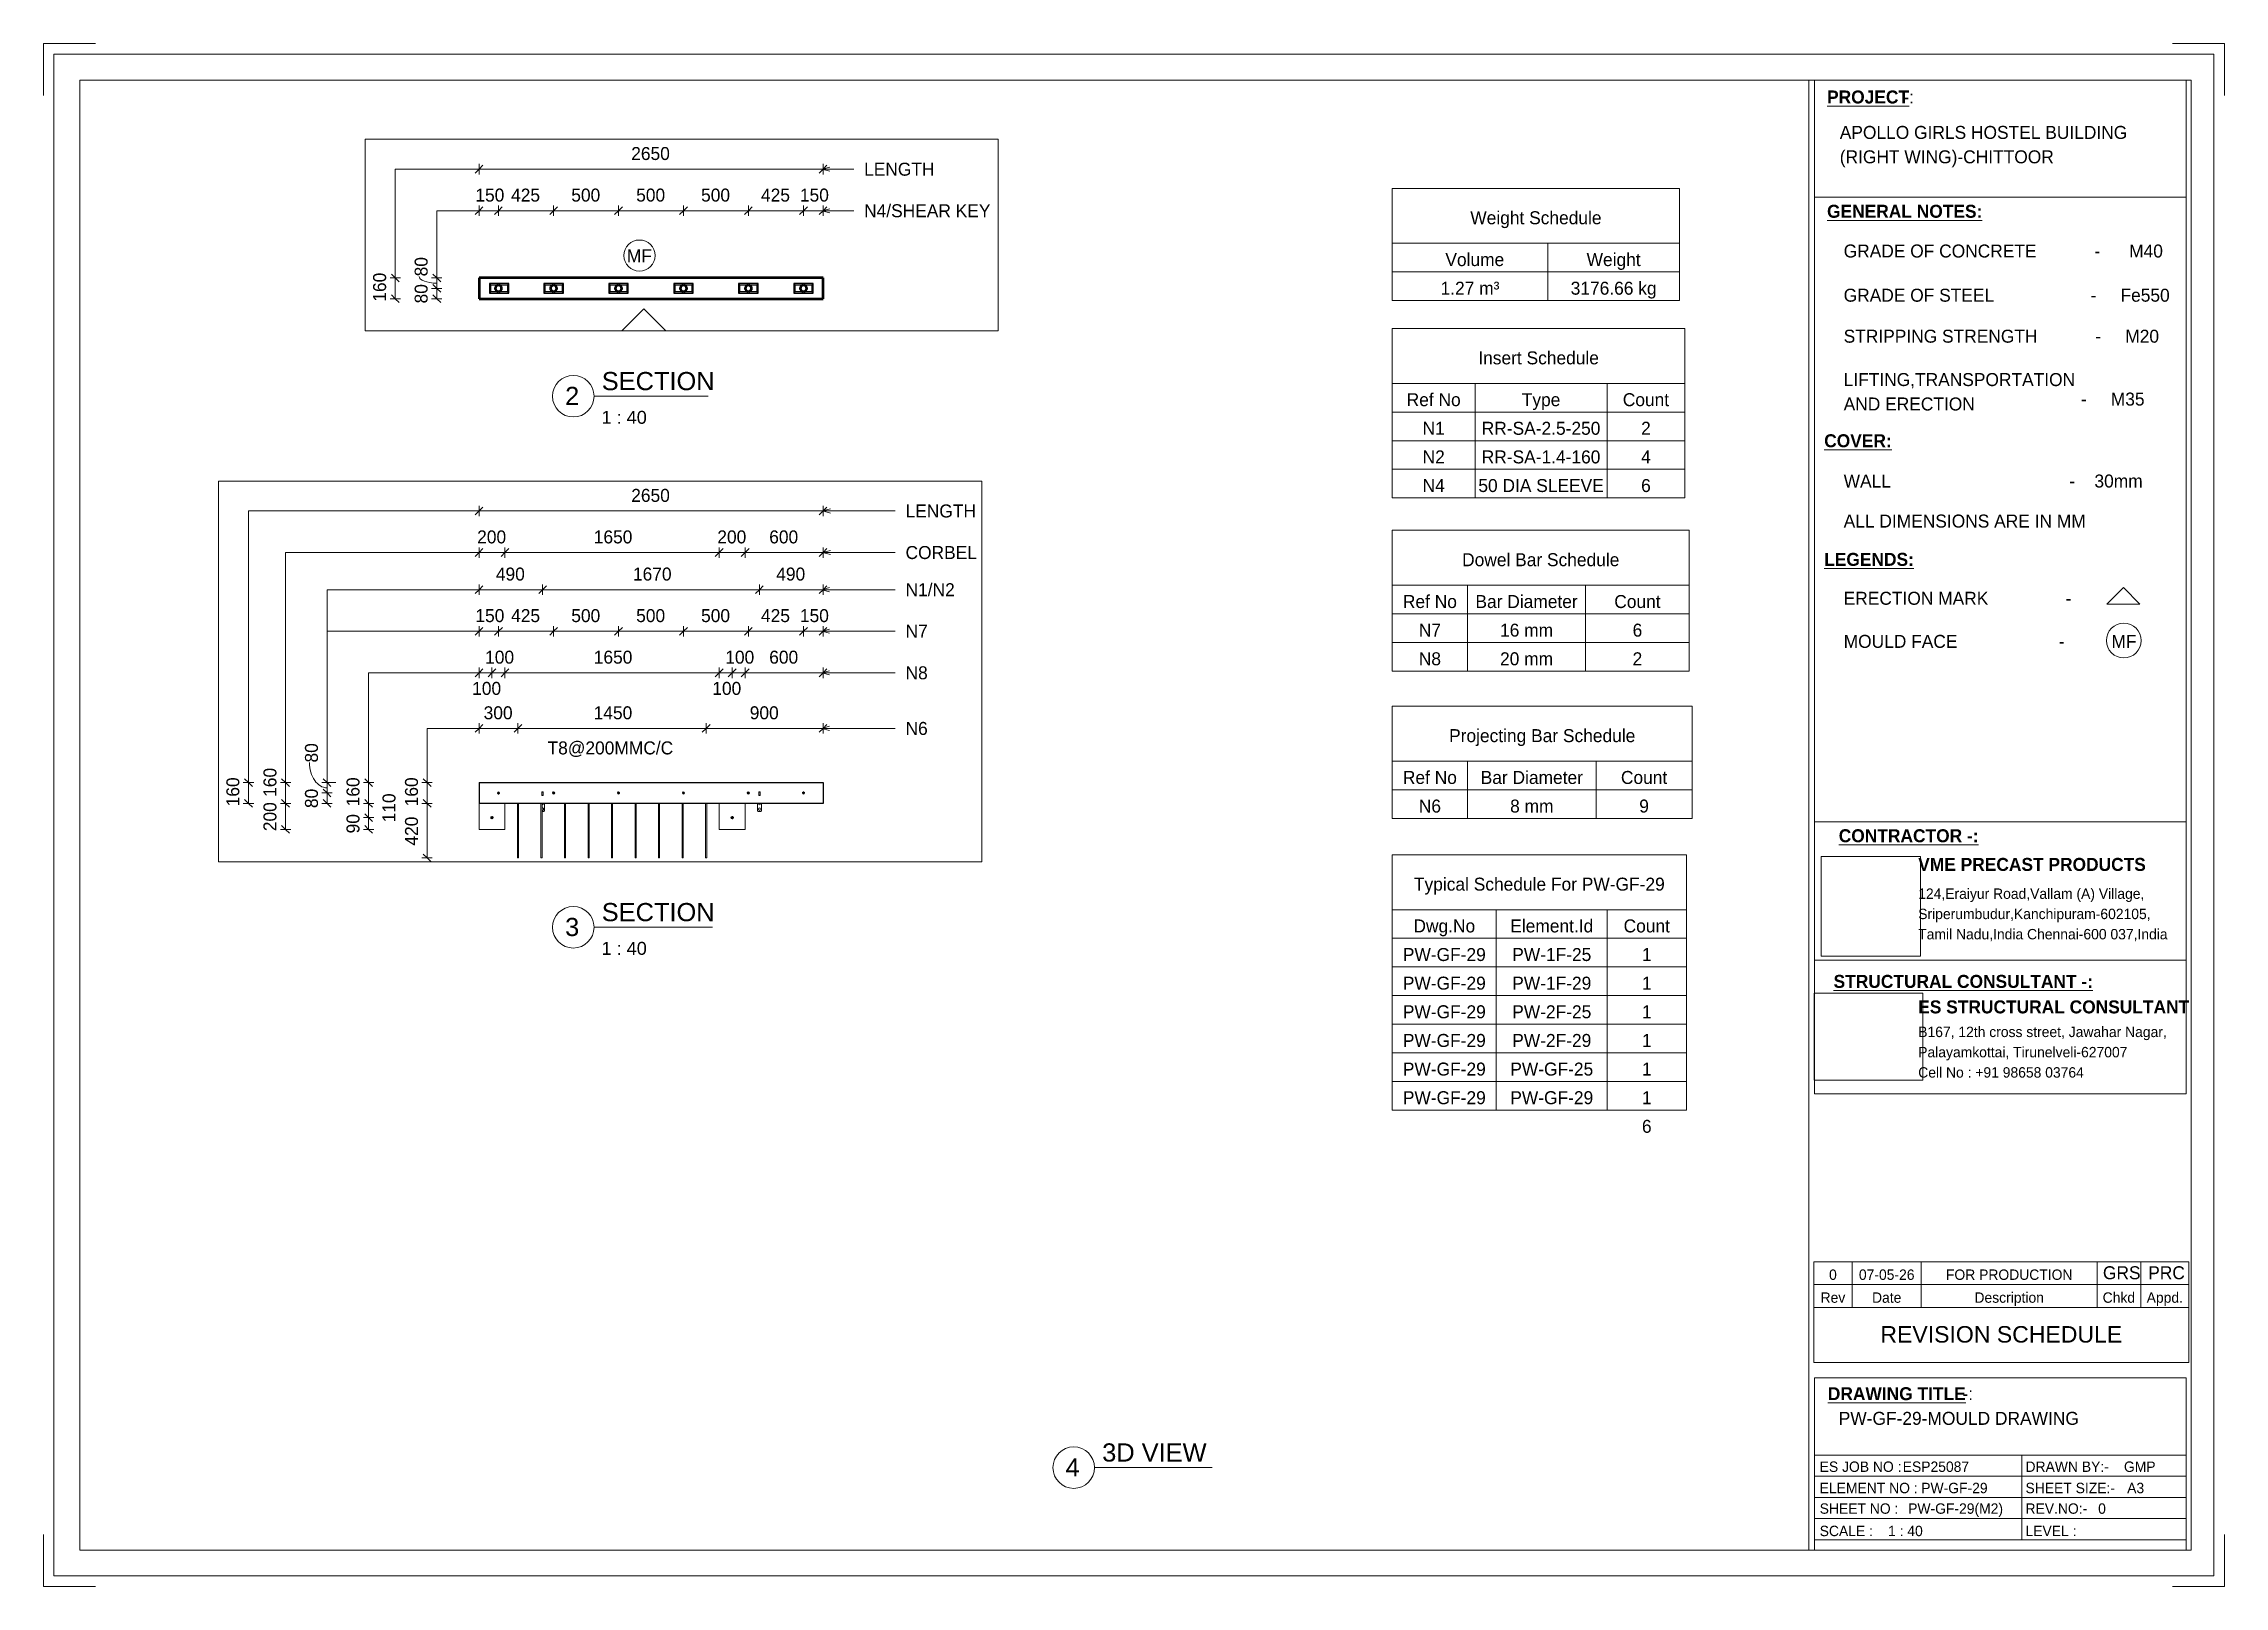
# Paper-space layout 'Layout1' of a CAD drawing. Header units: millimetres. Extents: x 0 to 582, y 0 to 622.
# Drawn here: x 161.8 to 581.8, y 325.4 to 622.4 of the extents above; entities outside this region: 1.
# The model-space entities are those that its viewports show. They can reach past a viewport. Long polylines and large blocks are cut down to what shows.
import ezdxf

# ---------------------------------------------------------------- set-up
doc = ezdxf.new("R2010")
doc.units = ezdxf.units.MM
doc.linetypes.add('Dash', pattern=[6.36, 3.18, -3.18])
for name, color, linetype, lineweight in [('A-ANNO-DIMS', 211, 'Continuous', 9), ('A-ANNO-DIMS-40', 211, 'Continuous', 9), ('A-DETL-MBND', 5, 'Continuous', 18), ('A-DETL-THIN', 151, 'Continuous', 18), ('A-GENM', 13, 'Continuous', 18), ('A-WALL', 113, 'Continuous', 25), ('A-WALL-HDLN', 110, 'Dash', 25), ('G-ANNO-SCHD', 231, 'Continuous', 9), ('G-ANNO-TEXT', 231, 'Continuous', 9), ('G-ANNO-TTLB', 6, 'Continuous', 9), ('G-ANNO-TTLB-MEDM', 33, 'Continuous', 9), ('G-ANNO-TTLB-THIN', 151, 'Continuous', 9), ('S-BEAM', 12, 'Continuous', 18), ('S-RBAR', 171, 'Continuous', 18)]:
    doc.layers.add(name, color=color, linetype=linetype, lineweight=lineweight)
doc.layers.add('G-ANNO-NPLT', color=191, linetype='Continuous')
doc.styles.add('Arial', font='arial.ttf', dxfattribs={"height": 3.5})
doc.styles.add('Arial_1', font='arial.ttf', dxfattribs={"height": 2.5})
doc.styles.add('Arial_2', font='arial.ttf', dxfattribs={"height": 3.175})
doc.styles.add('Nirmala UI', font='Nirmala.ttf', dxfattribs={"height": 2.5})
doc.styles.add('Nirmala UI Semilight', font='NirmalaS.ttf', dxfattribs={"height": 100})
doc.styles.add('Nirmala UI Semilight_1', font='NirmalaS.ttf', dxfattribs={"height": 2.5})
doc.styles.add('Nirmala UI Semilight_2', font='NirmalaS.ttf', dxfattribs={"height": 2})
doc.styles.add('Nirmala UI Semilight_B', font='', dxfattribs={"height": 2.5})
doc.styles.get('Nirmala UI Semilight_B').set_extended_font_data('Nirmala UI Semilight', bold=True)
doc.dimstyles.new('Diagonal_-_2_5mm_NI_UI', dxfattribs={"dimscale": 304.8, "dimtxt": 104.736395, "dimasz": 0.19685, "dimexe": 0.131234, "dimexo": 0.0625, "dimgap": 0.131234, "dimtad": 1, "dimdec": 4, "dimzin": 0, "dimdsep": 46, "dimtxsty": 'Nirmala UI Semilight', "dimblk1": 'OBLIQUE', "dimblk2": 'OBLIQUE', "dimsah": 1, "dimcen": 0.09, "dimazin": 0, "dimtfac": 1, "dimtdec": 4, "dimtix": 1, "dimtmove": 0, "dimatfit": 3, "dimfxl": 0.131234, "dimfxlon": 1, "dimtvp": 1, "dimtolj": 1, "dimtzin": 0, "dimarcsym": 2})
doc.dimstyles.new('Diagonal_-_2_5mm_NI_UI_1', dxfattribs={"dimscale": 304.8, "dimtxt": 104.736395, "dimasz": 0.19685, "dimexe": 0.131234, "dimexo": 0.0625, "dimgap": 0.131234, "dimtad": 1, "dimdec": 4, "dimzin": 0, "dimdsep": 46, "dimtxsty": 'Nirmala UI Semilight', "dimblk1": 'OBLIQUE', "dimblk2": 'OBLIQUE', "dimsah": 1, "dimcen": 0.09, "dimazin": 0, "dimtfac": 1, "dimtdec": 4, "dimtix": 1, "dimtmove": 1, "dimatfit": 3, "dimfxl": 0.131234, "dimfxlon": 1, "dimtvp": 1, "dimtolj": 1, "dimtzin": 0, "dimarcsym": 2})
doc.dimstyles.new('Diagonal_-_2_5mm_NI_UI_2', dxfattribs={"dimscale": 304.8, "dimtxt": 104.736395, "dimasz": 0.19685, "dimexe": 0.131234, "dimexo": 0.0625, "dimgap": 0.131234, "dimtad": 1, "dimdec": 4, "dimzin": 0, "dimdsep": 46, "dimtxsty": 'Nirmala UI Semilight', "dimblk1": 'OBLIQUE', "dimblk2": 'OBLIQUE', "dimsah": 1, "dimcen": 0.09, "dimazin": 0, "dimtfac": 1, "dimtdec": 4, "dimtix": 1, "dimtmove": 2, "dimatfit": 3, "dimfxl": 0.131234, "dimfxlon": 1, "dimtvp": 1, "dimtolj": 1, "dimtzin": 0, "dimarcsym": 2})
picture_1 = doc.add_image_def('image1.jpg', size_in_pixel=(200, 200))
picture_2 = doc.add_image_def('image2.jpg', size_in_pixel=(1600, 1280))

psp = doc.layouts.get("Layout1")

# ---------------------------------------------------------------- texts
at = {"layer": 'G-ANNO-SCHD', "attachment_point": 2}
for s, insert, char_height, width, line_spacing_factor, style in [('Weight Schedule', (449.2, 590.14), 2.5, 31.8913, 1.142579, 'Nirmala UI'), ('  Volume', (436.5, 582.09), 2.5, 16.8411, 1.142579, 'Nirmala UI'), ('Weight', (464.17, 582.09), 2.5, 13.6363, 1.142579, 'Nirmala UI'), ('1.27 m³', (436.5, 576.58), 2.5, 14.2018, 1.142579, 'Nirmala UI'), ('3176.66 kg', (464.17, 576.58), 2.5, 20.4858, 1.142579, 'Nirmala UI'), ('Insert Schedule', (449.72, 563.17), 2.5, 28.7807, 1.142579, 'Nirmala UI'), ('Ref No', (429.51, 555.12), 2.5, 13.0079, 1.142579, 'Nirmala UI'), ('Type', (450.19, 555.12), 2.5, 9.049, 1.142579, 'Nirmala UI'), ('Count', (470.39, 555.12), 2.5, 11.4369, 1.142579, 'Nirmala UI'), ('N1', (429.51, 549.61), 2.5, 5.4985, 1.142579, 'Nirmala UI'), ('RR-SA-2.5-250', (450.19, 549.61), 2.5, 27.5867, 1.142579, 'Nirmala UI'), ('2', (470.39, 549.61), 2.5, 2.2937, 1.142579, 'Nirmala UI'), ('N2', (429.51, 544.1), 2.5, 5.4985, 1.142579, 'Nirmala UI'), ('RR-SA-1.4-160', (450.19, 544.1), 2.5, 27.5867, 1.142579, 'Nirmala UI'), ('4', (470.39, 544.1), 2.5, 2.2937, 1.142579, 'Nirmala UI'), ('N4', (429.51, 538.59), 2.5, 5.4985, 1.142579, 'Nirmala UI'), ('50 DIA SLEEVE', (450.19, 538.59), 2.5, 27.2097, 1.142579, 'Nirmala UI'), ('6', (470.39, 538.59), 2.5, 2.2937, 1.142579, 'Nirmala UI'), ('Dowel Bar Schedule', (450.13, 524.31), 2.5, 37.3584, 1.142579, 'Nirmala UI'), ('Ref No', (428.78, 516.26), 2.5, 13.0079, 1.142579, 'Nirmala UI'), ('Bar Diameter', (447.4, 516.26), 2.5, 24.5076, 1.142579, 'Nirmala UI'), ('Count', (468.75, 516.26), 2.5, 11.4369, 1.142579, 'Nirmala UI'), ('N7', (428.78, 510.75), 2.5, 5.4985, 1.142579, 'Nirmala UI'), ('16 mm', (447.4, 510.75), 2.5, 13.1021, 1.142579, 'Nirmala UI'), ('6', (468.75, 510.75), 2.5, 2.2937, 1.142579, 'Nirmala UI'), ('N8', (428.78, 505.24), 2.5, 5.4985, 1.142579, 'Nirmala UI'), ('20 mm', (447.4, 505.24), 2.5, 13.1021, 1.142579, 'Nirmala UI'), ('2', (468.75, 505.24), 2.5, 2.2937, 1.142579, 'Nirmala UI'), ('Projecting Bar Schedule', (450.41, 490.44), 2.5, 44.5535, 1.142579, 'Nirmala UI'), ('Ref No', (428.78, 482.39), 2.5, 13.0079, 1.142579, 'Nirmala UI'), ('Bar Diameter', (448.41, 482.39), 2.5, 24.5076, 1.142579, 'Nirmala UI'), ('Count', (470.03, 482.39), 2.5, 11.4369, 1.142579, 'Nirmala UI'), ('N6', (428.78, 476.88), 2.5, 5.4985, 1.142579, 'Nirmala UI'), ('8 mm', (448.41, 476.88), 2.5, 10.8085, 1.142579, 'Nirmala UI'), ('9', (470.03, 476.88), 2.5, 2.2937, 1.142579, 'Nirmala UI'), ('Typical Schedule For PW-GF-29', (449.86, 461.85), 2.5, 57.8128, 1.142579, 'Nirmala UI Semilight_1'), ('Dwg.No', (431.56, 453.81), 2.5, 14.8931, 1.142579, 'Nirmala UI Semilight_1'), ('Element.Id', (452.25, 453.81), 2.5, 19.229, 1.142579, 'Nirmala UI Semilight_1'), ('Count', (470.55, 453.81), 2.5, 11.1541, 1.142579, 'Nirmala UI Semilight_1'), ('PW-GF-29', (431.56, 448.3), 2.5, 19.1033, 1.142579, 'Nirmala UI Semilight_1'), ('PW-1F-25', (452.25, 448.3), 2.5, 17.8151, 1.142579, 'Nirmala UI Semilight_1'), ('1', (470.55, 448.3), 2.5, 1.6024, 1.142579, 'Nirmala UI Semilight_1'), ('PW-GF-29', (431.56, 442.79), 2.5, 19.1033, 1.142579, 'Nirmala UI Semilight_1'), ('PW-1F-29', (452.25, 442.79), 2.5, 17.8151, 1.142579, 'Nirmala UI Semilight_1'), ('1', (470.55, 442.79), 2.5, 1.6024, 1.142579, 'Nirmala UI Semilight_1'), ('PW-GF-29', (431.56, 437.28), 2.5, 19.1033, 1.142579, 'Nirmala UI Semilight_1'), ('PW-2F-25', (452.25, 437.28), 2.5, 18.4749, 1.142579, 'Nirmala UI Semilight_1'), ('1', (470.55, 437.28), 2.5, 1.6024, 1.142579, 'Nirmala UI Semilight_1'), ('PW-GF-29', (431.56, 431.76), 2.5, 19.1033, 1.142579, 'Nirmala UI Semilight_1'), ('PW-2F-29', (452.25, 431.76), 2.5, 18.4749, 1.142579, 'Nirmala UI Semilight_1'), ('1', (470.55, 431.76), 2.5, 1.6024, 1.142579, 'Nirmala UI Semilight_1'), ('PW-GF-29', (431.56, 426.25), 2.5, 19.1033, 1.142579, 'Nirmala UI Semilight_1'), ('PW-GF-25', (452.25, 426.25), 2.5, 19.1033, 1.142579, 'Nirmala UI Semilight_1'), ('1', (470.55, 426.25), 2.5, 1.6024, 1.142579, 'Nirmala UI Semilight_1'), ('PW-GF-29', (431.56, 420.74), 2.5, 19.1033, 1.142579, 'Nirmala UI Semilight_1'), ('PW-GF-29', (452.25, 420.74), 2.5, 19.1033, 1.142579, 'Nirmala UI Semilight_1'), ('1', (470.55, 420.74), 2.5, 1.6024, 1.142579, 'Nirmala UI Semilight_1'), ('6', (470.55, 415.23), 2.5, 2.2622, 1.142579, 'Nirmala UI Semilight_1'), ('0', (506.4, 386.42), 2, 1.8098, 1.142579, 'Nirmala UI Semilight_2'), ('07-05-26', (516.76, 386.42), 2, 13.4983, 1.142579, 'Nirmala UI Semilight_2'), ('FOR PRODUCTION', (540.35, 386.42), 2, 28.002, 1.142579, 'Nirmala UI Semilight_2'), ('Rev', (506.4, 382.01), 2, 5.3038, 1.142579, 'Nirmala UI Semilight_2'), ('Date', (516.76, 382.01), 2, 6.9125, 1.142579, 'Nirmala UI Semilight_2'), ('Description', (540.35, 382.01), 2, 16.6152, 1.142579, 'Nirmala UI Semilight_2'), ('Chkd', (561.47, 382.01), 2, 7.5661, 1.142579, 'Nirmala UI Semilight_2'), ('Appd.', (570.32, 382.01), 2, 8.8229, 1.142579, 'Nirmala UI Semilight_2'), ('REVISION SCHEDULE', (538.83, 375.52), 3.175, 55.5831, 0.941778, 'Arial_2')]:
    psp.add_mtext(s, dxfattribs=dict(at, insert=insert, char_height=char_height, width=width, line_spacing_factor=line_spacing_factor, style=style))
at = {"layer": 'G-ANNO-TEXT', "color": 7, "char_height": 2.5, "attachment_point": 1}
for s, insert, width, style in [('GRADE OF CONCRETE            -      M40', (508.47, 583.74), 72.9536, 'Nirmala UI Semilight_1'), ('GRADE OF STEEL                    -     Fe550', (508.47, 575.23), 74.0759, 'Nirmala UI Semilight_1'), ('STRIPPING STRENGTH            -     M20', (508.47, 567.34), 71.1899, 'Nirmala UI Semilight_1'), ('LIFTING,TRANSPORTATION', (508.47, 558.99), 50.346, 'Nirmala UI Semilight_1'), (' -     M35', (553.23, 555.24), 17.0759, 'Nirmala UI Semilight_1'), ('AND ERECTION     ', (508.47, 554.29), 34.9536, 'Nirmala UI Semilight_1'), ('\\LCOVER:', (504.72, 547.21), 14.1097, 'Nirmala UI Semilight_B'), ('WALL                                     -    30mm', (508.47, 539.46), 73.2742, 'Nirmala UI Semilight_1'), ('ALL DIMENSIONS ARE IN MM', (508.47, 531.75), 55.0759, 'Nirmala UI Semilight_1'), ('\\LLEGENDS:', (504.72, 524.38), 18.519, 'Nirmala UI Semilight_B'), ('ERECTION MARK                -', (508.47, 516.88), 52.3502, 'Nirmala UI Semilight_1'), ('MOULD FACE                     -', (508.47, 508.59), 52.27, 'Nirmala UI Semilight_1'), ('MF', (560.04, 508.59), 5.9325, 'Nirmala UI'), ('GRS', (558.4, 387.04), 7.5359, 'Nirmala UI Semilight_1'), ('PRC', (567.12, 387.04), 7.4557, 'Nirmala UI Semilight_1')]:
    psp.add_mtext(s, dxfattribs=dict(at, insert=insert, width=width, style=style))
at = {"layer": 'G-ANNO-TTLB', "attachment_point": 1}
for s, insert, char_height, width, style in [('APOLLO GIRLS HOSTEL BUILDING', (507.72, 606.57), 2.5, 62.5316, 'Nirmala UI Semilight_1'), ('(RIGHT WING)-CHITTOOR', (507.72, 601.87), 2.5, 47.6202, 'Nirmala UI Semilight_1'), ('SECTION', (269.29, 559.2), 3.5, 26.616, 'Arial'), ('2', (262.23, 556.34), 3.5, 3.3671, 'Arial'), ('1 : 40', (269.23, 551.72), 2.5, 10.5823, 'Arial_1'), ('3', (262.23, 454.11), 3.5, 3.3671, 'Arial'), ('SECTION', (269.29, 456.97), 3.5, 26.616, 'Arial'), ('1 : 40', (269.23, 449.49), 2.5, 10.5823, 'Arial_1'), ('PW-GF-29-MOULD DRAWING', (507.52, 359.01), 2.5, 55.3966, 'Nirmala UI Semilight_1'), ('3D VIEW', (365.67, 352.94), 3.5, 25.0928, 'Arial'), ('4', (358.61, 350.08), 3.5, 3.3671, 'Arial'), ('ESP25087', (519.84, 349.45), 2, 14.5907, 'Nirmala UI Semilight_2'), ('GMP', (562.45, 349.45), 2, 7.2152, 'Nirmala UI Semilight_2'), ('PW-GF-29', (523.41, 345.35), 2, 15.4726, 'Nirmala UI Semilight_2'), ('PW-GF-29(M2)', (520.89, 341.39), 2, 22.3671, 'Nirmala UI Semilight_2'), ('0', (557.48, 341.39), 2, 1.8439, 'Nirmala UI Semilight_2'), ('1 : 40', (517.01, 337.08), 2, 7.6962, 'Nirmala UI Semilight_2')]:
    psp.add_mtext(s, dxfattribs=dict(at, insert=insert, char_height=char_height, width=width, style=style))

msp = doc.modelspace()

# ---------------------------------------------------------------- texts
at = {"layer": 'G-ANNO-TEXT', "color": 7, "char_height": 100, "attachment_point": 1, "style": 'Nirmala UI Semilight'}
for s, insert, width in [('LENGTH', (49005.51525, -60031.46133), 612.48925), ('CORBEL', (49005.51525, -60351.46133), 596.4555), ('N1/N2', (49005.51525, -60637.53398), 468.1855), ('N7', (49005.51525, -60957.53398), 211.6455), ('N8', (49005.51525, -61277.53398), 214.85225), ('LENGTH', (42092.62581, -61285.61753), 612.48925), ('N4/SHEAR KEY', (42092.62581, -61605.61753), 1103.122), ('N6', (49005.51525, -61705.84187), 214.85225), ('MF', (40264.89327, -61952.89054), 227.67925)]:
    msp.add_mtext(s, dxfattribs=dict(at, insert=insert, width=width))

# ---------------------------------------------------------------- blocks, each defined once
blk = doc.blocks.new('ES-A3-VME SHEET - ES-A3 SHEET-601691-PW-GF-29-MOULD DRAWING')
at = {"layer": 'G-ANNO-TTLB'}
for p, q in [((161.79, 622.41), (171.79, 622.41)), ((161.79, 622.41), (161.79, 612.41)), ((581.79, 622.41), (571.79, 622.41)), ((581.79, 622.41), (581.79, 612.41)), ((502.83, 488.6), (502.83, 615.41)), ((574.43, 615.41), (574.43, 488.6)), ((502.83, 592.83), (574.43, 592.83)), ((502.83, 420.26), (502.83, 488.6)), ((574.43, 420.26), (574.43, 488.6)), ((502.83, 472.62), (574.43, 472.62)), ((161.79, 325.41), (161.79, 335.41)), ((581.79, 325.41), (581.79, 335.41)), ((161.79, 325.41), (171.79, 325.41)), ((581.79, 325.41), (571.79, 325.41))]:
    blk.add_line(p, q, dxfattribs=at)
at = {"layer": 'G-ANNO-TTLB-MEDM'}
for p, q in [((168.79, 615.41), (168.79, 332.41)), ((168.79, 615.41), (575.42, 615.41)), ((501.74, 615.41), (501.74, 332.41)), ((575.42, 615.41), (575.42, 332.41)), ((502.83, 445.95), (574.43, 445.95)), ((502.83, 420.26), (574.43, 420.26)), ((502.83, 365.59), (574.43, 365.59)), ((502.83, 365.59), (502.83, 332.41)), ((574.43, 332.41), (574.43, 365.59)), ((168.79, 332.41), (575.42, 332.41))]:
    blk.add_line(p, q, dxfattribs=at)
at = {"layer": 'G-ANNO-TTLB-THIN'}
for p, q in [((163.79, 620.41), (163.79, 327.41)), ((579.79, 620.41), (163.79, 620.41)), ((579.79, 327.41), (579.79, 620.41)), ((502.83, 350.7), (574.43, 350.7)), ((542.79, 334.4), (542.79, 350.7)), ((502.83, 346.63), (574.43, 346.63)), ((502.83, 342.55), (574.43, 342.55)), ((502.83, 338.48), (574.43, 338.48)), ((502.83, 334.4), (574.43, 334.4)), ((163.79, 327.41), (579.79, 327.41))]:
    blk.add_line(p, q, dxfattribs=at)
at = {"layer": 'G-ANNO-TTLB', "attachment_point": 1}
for s, insert, char_height, width, style in [('\\LPROJECT', (505.27, 613.39), 2.5, 16.6751, 'Nirmala UI Semilight_B'), (' -:', (519.02, 613.39), 2.5, 3.8481, 'Nirmala UI Semilight_1'), ('\\LGENERAL NOTES:', (505.27, 591.39), 2.5, 32.7089, 'Nirmala UI Semilight_B'), ('\\LCONTRACTOR -:', (507.52, 471.17), 2.5, 30.9451, 'Nirmala UI Semilight_B'), ('VME PRECAST PRODUCTS', (522.83, 465.65), 2.5, 48.9029, 'Nirmala UI Semilight_B'), ('124,Eraiyur Road,Vallam (A) Village,', (522.83, 459.77), 2, 52.5105, 'Nirmala UI Semilight_2'), ('Sriperumbudur,Kanchipuram-602105,', (522.83, 455.87), 2, 55.5569, 'Nirmala UI Semilight_2'), ('Tamil Nadu,India Chennai-600 037,India', (522.83, 451.97), 2, 59.8861, 'Nirmala UI Semilight_2'), ('\\LSTRUCTURAL CONSULTANT -:', (506.53, 443.13), 2.5, 56.4388, 'Nirmala UI Semilight_B'), ('ES STRUCTURAL CONSULTANT', (522.83, 438.22), 2.5, 58.1223, 'Nirmala UI Semilight_B'), ('B167, 12th cross street, Jawahar Nagar,', (522.83, 433.16), 2, 57, 'Nirmala UI Semilight_2'), ('Palayamkottai, Tirunelveli-627007', (522.83, 429.26), 2, 50.0253, 'Nirmala UI Semilight_2'), ('Cell No : +91 98658 03764', (522.83, 425.36), 2, 39.443, 'Nirmala UI Semilight_2'), ('\\LDRAWING TITLE', (505.42, 363.76), 2.5, 30.2236, 'Nirmala UI Semilight_B'), ('\\fNirmala UI Semilight|b1|i0|c0|p34|; ', (530.35, 363.76), 2.5, 1.2025, 'Nirmala UI Semilight_B'), ('-:', (531.35, 363.76), 2.5, 2.6456, 'Nirmala UI Semilight_1'), ('ES JOB NO :', (503.85, 349.45), 2, 18.038, 'Nirmala UI Semilight_2'), ('DRAWN BY:-', (543.49, 349.45), 2, 19.0802, 'Nirmala UI Semilight_2'), ('ELEMENT NO :', (503.85, 345.35), 2, 21.8861, 'Nirmala UI Semilight_2'), ('SHEET SIZE:-', (543.49, 345.35), 2, 18.9198, 'Nirmala UI Semilight_2'), ('A3', (563.07, 345.35), 2, 4.0084, 'Nirmala UI Semilight_2'), ('SHEET NO :', (503.85, 341.39), 2, 17.2363, 'Nirmala UI Semilight_2'), ('REV.NO:-', (543.49, 341.39), 2, 13.789, 'Nirmala UI Semilight_2'), ('SCALE :', (503.85, 337.08), 2, 11.1435, 'Nirmala UI Semilight_2'), ('LEVEL :', (543.49, 337.08), 2, 10.5021, 'Nirmala UI Semilight_2')]:
    blk.add_mtext(s, dxfattribs=dict(at, insert=insert, char_height=char_height, width=width, style=style))
at = {"layer": 'G-ANNO-TTLB'}
image = blk.add_image(picture_1, insert=(504.11, 446.76), size_in_units=(19.15, 19.15), dxfattribs=at)
image.dxf.flags = 7
image = blk.add_image(picture_2, insert=(502.76, 422.87), size_in_units=(20.94, 16.75), dxfattribs=at)
image.dxf.flags = 7
blk = doc.blocks.new('Viewport - M_View Title_rfa A3-601133-PW-GF-29-MOULD DRAWING')
at = {"layer": 'G-ANNO-TTLB'}
for start, end in [(360, 180), (180, 0)]:
    blk.add_arc((-4.125, 0), 4, start, end, dxfattribs=at)
blk = doc.blocks.new('RR spread anchor face based - RR-SA-1_4-160-614768-Elevation Top')
at = {"layer": 'A-GENM'}
for p, q in [((12425.39, -62333.04), (12425.39, -62391.04)), ((12447.39, -62333.04), (12447.39, -62336.04)), ((12455.39, -62391.04), (12455.39, -62333.04)), ((12447.39, -62374.54), (12447.39, -62380.54)), ((12425.39, -62391.04), (12427.59, -62395.44)), ((12452.89, -62396.04), (12455.39, -62391.04)), ((12435.64, -62396.04), (12452.89, -62396.04))]:
    blk.add_line(p, q, dxfattribs=at)
for centre, start, end in [((12440.39, -62336.04), 227.58, 0), ((12440.39, -62374.54), 0, 132.9333), ((12440.39, -62380.54), 227.0667, 0)]:
    blk.add_arc(centre, 7, start, end, dxfattribs=at)
blk = doc.blocks.new('RR spread anchor face based - RR-SA-1_4-160-V1-Elevation Top')
at = {"layer": 'A-GENM'}
for p, q in [((14095.39, -62333.04), (14095.39, -62391.04)), ((14103.39, -62336.04), (14103.39, -62333.04)), ((14117.39, -62333.04), (14117.39, -62336.04)), ((14125.39, -62391.04), (14125.39, -62333.04)), ((14103.39, -62380.54), (14103.39, -62374.54)), ((14117.39, -62374.54), (14117.39, -62380.54)), ((14095.39, -62391.04), (14097.89, -62396.04)), ((14122.89, -62396.04), (14125.39, -62391.04)), ((14097.89, -62396.04), (14122.89, -62396.04))]:
    blk.add_line(p, q, dxfattribs=at)
for centre, start, end in [((14110.39, -62336.04), 180, 0), ((14110.39, -62374.54), 0, 180), ((14110.39, -62380.54), 180, 0)]:
    blk.add_arc(centre, 7, start, end, dxfattribs=at)
blk = doc.blocks.new('RR spread anchor face based - RR-SA-2_5-250-614728-Elevation Top')
at = {"layer": 'A-GENM'}
for p, q in [((12435.39, -62245.54), (12435.39, -62243.04)), ((12435.39, -62243.04), (12445.39, -62243.04)), ((12445.39, -62243.04), (12445.39, -62245.54)), ((12435.39, -62270.54), (12435.39, -62245.54)), ((12435.39, -62245.54), (12445.39, -62245.54)), ((12445.39, -62245.54), (12445.39, -62270.54)), ((12435.39, -62273.04), (12435.39, -62270.54)), ((12435.39, -62270.54), (12445.39, -62270.54)), ((12445.39, -62270.54), (12445.39, -62273.04)), ((12445.39, -62273.04), (12435.39, -62273.04))]:
    blk.add_line(p, q, dxfattribs=at)
blk = doc.blocks.new('DIMBLOCK1-Elevation Top1')
at = {"layer": 'A-ANNO-DIMS-40'}
for p, q in [((39126.05, -61335.25), (39126.05, -61295.25)), ((41776.05, -61335.25), (41776.05, -61295.25)), ((39126.05, -61335.25), (39156.05, -61305.25)), ((41776.05, -61335.25), (41806.05, -61305.25)), ((39126.05, -61335.25), (39096.05, -61365.25)), ((39126.05, -61335.25), (41776.05, -61335.25)), ((39126.05, -61335.25), (39126.05, -61375.25)), ((41776.05, -61335.25), (41746.05, -61365.25)), ((41776.05, -61335.25), (41776.05, -61375.25))]:
    blk.add_line(p, q, dxfattribs=at)
at = {"layer": 'A-ANNO-DIMS-40', "color": 0, "insert": (40298.71, -61164.79), "char_height": 100, "width": 365.6252, "attachment_point": 1, "line_spacing_factor": 1.142579, "style": 'Nirmala UI Semilight'}
blk.add_mtext('2650', dxfattribs=at)
blk = doc.blocks.new('_Oblique')
at = {"color": 0, "linetype": 'ByBlock', "lineweight": -2}
blk.add_line((-0.5, -0.5), (0.5, 0.5), dxfattribs=at)
blk = doc.blocks.new('DIMBLOCK2-Elevation Top1')
at = {"layer": 'A-ANNO-DIMS-40'}
for p, q in [((39126.05, -61655.25), (39126.05, -61615.25)), ((39275.55, -61655.25), (39275.55, -61615.25)), ((39126.05, -61655.25), (39156.05, -61625.25)), ((39275.55, -61655.25), (39305.55, -61625.25)), ((39126.05, -61655.25), (39096.05, -61685.25)), ((39126.05, -61655.25), (39275.55, -61655.25)), ((39126.05, -61655.25), (39126.05, -61695.25)), ((39275.55, -61655.25), (39245.55, -61685.25)), ((39275.55, -61655.25), (39275.55, -61695.25))]:
    blk.add_line(p, q, dxfattribs=at)
at = {"layer": 'A-ANNO-DIMS-40', "color": 0, "insert": (39097.97, -61484.79), "char_height": 100, "width": 246.797, "attachment_point": 1, "line_spacing_factor": 1.142579, "style": 'Nirmala UI Semilight'}
blk.add_mtext('150', dxfattribs=at)
blk = doc.blocks.new('DIMBLOCK3-Elevation Top1')
at = {"layer": 'A-ANNO-DIMS-40'}
for p, q in [((39275.55, -61655.25), (39275.55, -61615.25)), ((39701.05, -61655.25), (39701.05, -61615.25)), ((39275.55, -61655.25), (39305.55, -61625.25)), ((39701.05, -61655.25), (39731.05, -61625.25)), ((39275.55, -61655.25), (39245.55, -61685.25)), ((39275.55, -61655.25), (39701.05, -61655.25)), ((39275.55, -61655.25), (39275.55, -61695.25)), ((39701.05, -61655.25), (39671.05, -61685.25)), ((39701.05, -61655.25), (39701.05, -61695.25))]:
    blk.add_line(p, q, dxfattribs=at)
at = {"layer": 'A-ANNO-DIMS-40', "color": 0, "insert": (39373.09, -61484.79), "char_height": 100, "width": 276.5041, "attachment_point": 1, "line_spacing_factor": 1.142579, "style": 'Nirmala UI Semilight'}
blk.add_mtext('425', dxfattribs=at)
blk = doc.blocks.new('DIMBLOCK4-Elevation Top1')
at = {"layer": 'A-ANNO-DIMS-40'}
for p, q in [((39701.05, -61655.25), (39701.05, -61615.25)), ((40201.05, -61655.25), (40201.05, -61615.25)), ((39701.05, -61655.25), (39731.05, -61625.25)), ((40201.05, -61655.25), (40231.05, -61625.25)), ((39701.05, -61655.25), (39671.05, -61685.25)), ((39701.05, -61655.25), (40201.05, -61655.25)), ((39701.05, -61655.25), (39701.05, -61695.25)), ((40201.05, -61655.25), (40171.05, -61685.25)), ((40201.05, -61655.25), (40201.05, -61695.25))]:
    blk.add_line(p, q, dxfattribs=at)
at = {"layer": 'A-ANNO-DIMS-40', "color": 0, "insert": (39836.8, -61484.79), "char_height": 100, "width": 274.2189, "attachment_point": 1, "line_spacing_factor": 1.142579, "style": 'Nirmala UI Semilight'}
blk.add_mtext('500', dxfattribs=at)
blk = doc.blocks.new('DIMBLOCK5-Elevation Top1')
at = {"layer": 'A-ANNO-DIMS-40'}
for p, q in [((40201.05, -61655.25), (40201.05, -61615.25)), ((40701.05, -61655.25), (40701.05, -61615.25)), ((40201.05, -61655.25), (40231.05, -61625.25)), ((40701.05, -61655.25), (40731.05, -61625.25)), ((40201.05, -61655.25), (40171.05, -61685.25)), ((40201.05, -61655.25), (40701.05, -61655.25)), ((40201.05, -61655.25), (40201.05, -61695.25)), ((40701.05, -61655.25), (40671.05, -61685.25)), ((40701.05, -61655.25), (40701.05, -61695.25))]:
    blk.add_line(p, q, dxfattribs=at)
at = {"layer": 'A-ANNO-DIMS-40', "color": 0, "insert": (40336.8, -61484.79), "char_height": 100, "width": 274.2189, "attachment_point": 1, "line_spacing_factor": 1.142579, "style": 'Nirmala UI Semilight'}
blk.add_mtext('500', dxfattribs=at)
blk = doc.blocks.new('DIMBLOCK6-Elevation Top1')
at = {"layer": 'A-ANNO-DIMS-40'}
for p, q in [((40701.05, -61655.25), (40701.05, -61615.25)), ((41201.05, -61655.25), (41201.05, -61615.25)), ((40701.05, -61655.25), (40731.05, -61625.25)), ((41201.05, -61655.25), (41231.05, -61625.25)), ((40701.05, -61655.25), (40671.05, -61685.25)), ((40701.05, -61655.25), (41201.05, -61655.25)), ((40701.05, -61655.25), (40701.05, -61695.25)), ((41201.05, -61655.25), (41171.05, -61685.25)), ((41201.05, -61655.25), (41201.05, -61695.25))]:
    blk.add_line(p, q, dxfattribs=at)
at = {"layer": 'A-ANNO-DIMS-40', "color": 0, "insert": (40836.8, -61484.79), "char_height": 100, "width": 274.2189, "attachment_point": 1, "line_spacing_factor": 1.142579, "style": 'Nirmala UI Semilight'}
blk.add_mtext('500', dxfattribs=at)
blk = doc.blocks.new('DIMBLOCK7-Elevation Top1')
at = {"layer": 'A-ANNO-DIMS-40'}
for p, q in [((41201.05, -61655.25), (41201.05, -61615.25)), ((41626.05, -61655.25), (41626.05, -61615.25)), ((41201.05, -61655.25), (41231.05, -61625.25)), ((41626.05, -61655.25), (41656.05, -61625.25)), ((41201.05, -61655.25), (41171.05, -61685.25)), ((41201.05, -61655.25), (41626.05, -61655.25)), ((41201.05, -61655.25), (41201.05, -61695.25)), ((41626.05, -61655.25), (41596.05, -61685.25)), ((41626.05, -61655.25), (41626.05, -61695.25))]:
    blk.add_line(p, q, dxfattribs=at)
at = {"layer": 'A-ANNO-DIMS-40', "color": 0, "insert": (41298.34, -61484.79), "char_height": 100, "width": 276.5041, "attachment_point": 1, "line_spacing_factor": 1.142579, "style": 'Nirmala UI Semilight'}
blk.add_mtext('425', dxfattribs=at)
blk = doc.blocks.new('DIMBLOCK8-Elevation Top1')
at = {"layer": 'A-ANNO-DIMS-40'}
for p, q in [((41626.05, -61655.25), (41626.05, -61615.25)), ((41776.05, -61655.25), (41776.05, -61615.25)), ((41626.05, -61655.25), (41656.05, -61625.25)), ((41776.05, -61655.25), (41806.05, -61625.25)), ((41626.05, -61655.25), (41596.05, -61685.25)), ((41626.05, -61655.25), (41776.05, -61655.25)), ((41626.05, -61655.25), (41626.05, -61695.25)), ((41776.05, -61655.25), (41746.05, -61685.25)), ((41776.05, -61655.25), (41776.05, -61695.25))]:
    blk.add_line(p, q, dxfattribs=at)
at = {"layer": 'A-ANNO-DIMS-40', "color": 0, "insert": (41598.22, -61484.79), "char_height": 100, "width": 246.797, "attachment_point": 1, "line_spacing_factor": 1.142579, "style": 'Nirmala UI Semilight'}
blk.add_mtext('150', dxfattribs=at)
blk = doc.blocks.new('DIMBLOCK9-Elevation Top1')
at = {"layer": 'A-ANNO-DIMS-40'}
for p, q in [((38480.66, -62173.04), (38450.66, -62143.04)), ((38480.66, -62173.04), (38440.66, -62173.04)), ((38480.66, -62333.04), (38480.66, -62173.04)), ((38480.66, -62173.04), (38510.66, -62203.04)), ((38480.66, -62173.04), (38520.66, -62173.04)), ((38480.66, -62333.04), (38450.66, -62303.04)), ((38480.66, -62333.04), (38440.66, -62333.04)), ((38480.66, -62333.04), (38510.66, -62363.04)), ((38480.66, -62333.04), (38520.66, -62333.04))]:
    blk.add_line(p, q, dxfattribs=at)
at = {"layer": 'A-ANNO-DIMS-40', "color": 0, "insert": (38310.19, -62355.87), "char_height": 100, "width": 246.797, "attachment_point": 1, "rotation": 90, "line_spacing_factor": 1.142579, "style": 'Nirmala UI Semilight'}
blk.add_mtext('160', dxfattribs=at)
blk = doc.blocks.new('DIMBLOCK10-Elevation Top1')
at = {"layer": 'A-ANNO-DIMS-40'}
for p, q in [((38800.66, -62253.04), (38770.66, -62223.04)), ((38800.66, -62253.04), (38760.66, -62253.04)), ((38800.66, -62333.04), (38800.66, -62253.04)), ((38800.66, -62253.04), (38830.66, -62283.04)), ((38800.66, -62253.04), (38840.66, -62253.04)), ((38800.66, -62333.04), (38770.66, -62303.04)), ((38800.66, -62333.04), (38760.66, -62333.04)), ((38800.66, -62333.04), (38830.66, -62363.04)), ((38800.66, -62333.04), (38840.66, -62333.04))]:
    blk.add_line(p, q, dxfattribs=at)
at = {"layer": 'A-ANNO-DIMS-40', "color": 0, "insert": (38630.19, -62369.21), "char_height": 100, "width": 182.8126, "attachment_point": 1, "rotation": 90, "line_spacing_factor": 1.142579, "style": 'Nirmala UI Semilight'}
blk.add_mtext('80', dxfattribs=at)
blk = doc.blocks.new('DIMBLOCK11-Elevation Top1')
at = {"layer": 'A-ANNO-DIMS-40'}
for p, q in [((38800.66, -62173.04), (38770.66, -62143.04)), ((38800.66, -62173.04), (38760.66, -62173.04)), ((38800.66, -62253.04), (38800.66, -62173.04)), ((38800.66, -62173.04), (38830.66, -62203.04)), ((38800.66, -62173.04), (38840.66, -62173.04)), ((38800.66, -62253.04), (38770.66, -62223.04)), ((38800.66, -62253.04), (38760.66, -62253.04)), ((38800.66, -62253.04), (38830.66, -62283.04)), ((38800.66, -62253.04), (38840.66, -62253.04))]:
    blk.add_line(p, q, dxfattribs=at)
blk.add_ellipse((38800.66, -62160.91), major_axis=(135.21, 0), ratio=0.385521, start_param=3.141593, end_param=4.712389, dxfattribs=at)
at = {"layer": 'A-ANNO-DIMS-40', "color": 0, "insert": (38630.19, -62160.91), "char_height": 100, "width": 182.8126, "attachment_point": 1, "rotation": 90, "line_spacing_factor": 1.142579, "style": 'Nirmala UI Semilight'}
blk.add_mtext('80', dxfattribs=at)
blk = doc.blocks.new('DIMBLOCK12-Elevation Top')
at = {"layer": 'A-ANNO-DIMS-40'}
for p, q in [((45719.68, -60081.53), (45719.68, -60041.53)), ((48369.68, -60081.53), (48369.68, -60041.53)), ((45719.68, -60081.53), (45749.68, -60051.53)), ((48369.68, -60081.53), (48399.68, -60051.53)), ((45719.68, -60081.53), (45689.68, -60111.53)), ((45719.68, -60081.53), (48369.68, -60081.53)), ((45719.68, -60081.53), (45719.68, -60121.53)), ((48369.68, -60081.53), (48339.68, -60111.53)), ((48369.68, -60081.53), (48369.68, -60121.53))]:
    blk.add_line(p, q, dxfattribs=at)
at = {"layer": 'A-ANNO-DIMS-40', "color": 0, "insert": (46892.34, -59911.06), "char_height": 100, "width": 365.6252, "attachment_point": 1, "line_spacing_factor": 1.142579, "style": 'Nirmala UI Semilight'}
blk.add_mtext('2650', dxfattribs=at)
blk = doc.blocks.new('DIMBLOCK13-Elevation Top')
at = {"layer": 'A-ANNO-DIMS-40'}
for p, q in [((45719.68, -60687.6), (45719.68, -60647.6)), ((46209.68, -60687.6), (46209.68, -60647.6)), ((45719.68, -60687.6), (45749.68, -60657.6)), ((46209.68, -60687.6), (46239.68, -60657.6)), ((45719.68, -60687.6), (45689.68, -60717.6)), ((45719.68, -60687.6), (46209.68, -60687.6)), ((45719.68, -60687.6), (45719.68, -60727.6)), ((46209.68, -60687.6), (46179.68, -60717.6)), ((46209.68, -60687.6), (46209.68, -60727.6))]:
    blk.add_line(p, q, dxfattribs=at)
at = {"layer": 'A-ANNO-DIMS-40', "color": 0, "insert": (45849.47, -60517.14), "char_height": 100, "width": 276.5041, "attachment_point": 1, "line_spacing_factor": 1.142579, "style": 'Nirmala UI Semilight'}
blk.add_mtext('490', dxfattribs=at)
blk = doc.blocks.new('DIMBLOCK14-Elevation Top')
at = {"layer": 'A-ANNO-DIMS-40'}
for p, q in [((46209.68, -60687.6), (46209.68, -60647.6)), ((47879.68, -60687.6), (47879.68, -60647.6)), ((46209.68, -60687.6), (46239.68, -60657.6)), ((47879.68, -60687.6), (47909.68, -60657.6)), ((46209.68, -60687.6), (46179.68, -60717.6)), ((46209.68, -60687.6), (47879.68, -60687.6)), ((46209.68, -60687.6), (46209.68, -60727.6)), ((47879.68, -60687.6), (47849.68, -60717.6)), ((47879.68, -60687.6), (47879.68, -60727.6))]:
    blk.add_line(p, q, dxfattribs=at)
at = {"layer": 'A-ANNO-DIMS-40', "color": 0, "insert": (46905.67, -60517.14), "char_height": 100, "width": 333.633, "attachment_point": 1, "line_spacing_factor": 1.142579, "style": 'Nirmala UI Semilight'}
blk.add_mtext('1670', dxfattribs=at)
blk = doc.blocks.new('DIMBLOCK15-Elevation Top')
at = {"layer": 'A-ANNO-DIMS-40'}
for p, q in [((47879.68, -60687.6), (47879.68, -60647.6)), ((48369.68, -60687.6), (48369.68, -60647.6)), ((47879.68, -60687.6), (47909.68, -60657.6)), ((48369.68, -60687.6), (48399.68, -60657.6)), ((47879.68, -60687.6), (47849.68, -60717.6)), ((47879.68, -60687.6), (48369.68, -60687.6)), ((47879.68, -60687.6), (47879.68, -60727.6)), ((48369.68, -60687.6), (48339.68, -60717.6)), ((48369.68, -60687.6), (48369.68, -60727.6))]:
    blk.add_line(p, q, dxfattribs=at)
at = {"layer": 'A-ANNO-DIMS-40', "color": 0, "insert": (48009.47, -60517.14), "char_height": 100, "width": 276.5041, "attachment_point": 1, "line_spacing_factor": 1.142579, "style": 'Nirmala UI Semilight'}
blk.add_mtext('490', dxfattribs=at)
blk = doc.blocks.new('DIMBLOCK16-Elevation Top')
at = {"layer": 'A-ANNO-DIMS-40'}
for p, q in [((45719.68, -61007.6), (45719.68, -60967.6)), ((45869.68, -61007.6), (45869.68, -60967.6)), ((45719.68, -61007.6), (45749.68, -60977.6)), ((45869.68, -61007.6), (45899.68, -60977.6)), ((45719.68, -61007.6), (45689.68, -61037.6)), ((45719.68, -61007.6), (45869.68, -61007.6)), ((45719.68, -61007.6), (45719.68, -61047.6)), ((45869.68, -61007.6), (45839.68, -61037.6)), ((45869.68, -61007.6), (45869.68, -61047.6))]:
    blk.add_line(p, q, dxfattribs=at)
at = {"layer": 'A-ANNO-DIMS-40', "color": 0, "insert": (45691.85, -60837.14), "char_height": 100, "width": 246.797, "attachment_point": 1, "line_spacing_factor": 1.142579, "style": 'Nirmala UI Semilight'}
blk.add_mtext('150', dxfattribs=at)
blk = doc.blocks.new('DIMBLOCK17-Elevation Top')
at = {"layer": 'A-ANNO-DIMS-40'}
for p, q in [((45869.68, -61007.6), (45869.68, -60967.6)), ((46294.68, -61007.6), (46294.68, -60967.6)), ((45869.68, -61007.6), (45899.68, -60977.6)), ((46294.68, -61007.6), (46324.68, -60977.6)), ((45869.68, -61007.6), (45839.68, -61037.6)), ((45869.68, -61007.6), (46294.68, -61007.6)), ((45869.68, -61007.6), (45869.68, -61047.6)), ((46294.68, -61007.6), (46264.68, -61037.6)), ((46294.68, -61007.6), (46294.68, -61047.6))]:
    blk.add_line(p, q, dxfattribs=at)
at = {"layer": 'A-ANNO-DIMS-40', "color": 0, "insert": (45966.97, -60837.14), "char_height": 100, "width": 276.5041, "attachment_point": 1, "line_spacing_factor": 1.142579, "style": 'Nirmala UI Semilight'}
blk.add_mtext('425', dxfattribs=at)
blk = doc.blocks.new('DIMBLOCK18-Elevation Top')
at = {"layer": 'A-ANNO-DIMS-40'}
for p, q in [((46294.68, -61007.6), (46294.68, -60967.6)), ((46794.68, -61007.6), (46794.68, -60967.6)), ((46294.68, -61007.6), (46324.68, -60977.6)), ((46794.68, -61007.6), (46824.68, -60977.6)), ((46294.68, -61007.6), (46264.68, -61037.6)), ((46294.68, -61007.6), (46794.68, -61007.6)), ((46294.68, -61007.6), (46294.68, -61047.6)), ((46794.68, -61007.6), (46764.68, -61037.6)), ((46794.68, -61007.6), (46794.68, -61047.6))]:
    blk.add_line(p, q, dxfattribs=at)
at = {"layer": 'A-ANNO-DIMS-40', "color": 0, "insert": (46430.43, -60837.14), "char_height": 100, "width": 274.2189, "attachment_point": 1, "line_spacing_factor": 1.142579, "style": 'Nirmala UI Semilight'}
blk.add_mtext('500', dxfattribs=at)
blk = doc.blocks.new('DIMBLOCK19-Elevation Top')
at = {"layer": 'A-ANNO-DIMS-40'}
for p, q in [((46794.68, -61007.6), (46794.68, -60967.6)), ((47294.68, -61007.6), (47294.68, -60967.6)), ((46794.68, -61007.6), (46824.68, -60977.6)), ((47294.68, -61007.6), (47324.68, -60977.6)), ((46794.68, -61007.6), (46764.68, -61037.6)), ((46794.68, -61007.6), (47294.68, -61007.6)), ((46794.68, -61007.6), (46794.68, -61047.6)), ((47294.68, -61007.6), (47264.68, -61037.6)), ((47294.68, -61007.6), (47294.68, -61047.6))]:
    blk.add_line(p, q, dxfattribs=at)
at = {"layer": 'A-ANNO-DIMS-40', "color": 0, "insert": (46930.43, -60837.14), "char_height": 100, "width": 274.2189, "attachment_point": 1, "line_spacing_factor": 1.142579, "style": 'Nirmala UI Semilight'}
blk.add_mtext('500', dxfattribs=at)
blk = doc.blocks.new('DIMBLOCK20-Elevation Top')
at = {"layer": 'A-ANNO-DIMS-40'}
for p, q in [((47294.68, -61007.6), (47294.68, -60967.6)), ((47794.68, -61007.6), (47794.68, -60967.6)), ((47294.68, -61007.6), (47324.68, -60977.6)), ((47794.68, -61007.6), (47824.68, -60977.6)), ((47294.68, -61007.6), (47264.68, -61037.6)), ((47294.68, -61007.6), (47794.68, -61007.6)), ((47294.68, -61007.6), (47294.68, -61047.6)), ((47794.68, -61007.6), (47764.68, -61037.6)), ((47794.68, -61007.6), (47794.68, -61047.6))]:
    blk.add_line(p, q, dxfattribs=at)
at = {"layer": 'A-ANNO-DIMS-40', "color": 0, "insert": (47430.43, -60837.14), "char_height": 100, "width": 274.2189, "attachment_point": 1, "line_spacing_factor": 1.142579, "style": 'Nirmala UI Semilight'}
blk.add_mtext('500', dxfattribs=at)
blk = doc.blocks.new('DIMBLOCK21-Elevation Top')
at = {"layer": 'A-ANNO-DIMS-40'}
for p, q in [((47794.68, -61007.6), (47794.68, -60967.6)), ((48219.68, -61007.6), (48219.68, -60967.6)), ((47794.68, -61007.6), (47824.68, -60977.6)), ((48219.68, -61007.6), (48249.68, -60977.6)), ((47794.68, -61007.6), (47764.68, -61037.6)), ((47794.68, -61007.6), (48219.68, -61007.6)), ((47794.68, -61007.6), (47794.68, -61047.6)), ((48219.68, -61007.6), (48189.68, -61037.6)), ((48219.68, -61007.6), (48219.68, -61047.6))]:
    blk.add_line(p, q, dxfattribs=at)
at = {"layer": 'A-ANNO-DIMS-40', "color": 0, "insert": (47891.97, -60837.14), "char_height": 100, "width": 276.5041, "attachment_point": 1, "line_spacing_factor": 1.142579, "style": 'Nirmala UI Semilight'}
blk.add_mtext('425', dxfattribs=at)
blk = doc.blocks.new('DIMBLOCK22-Elevation Top')
at = {"layer": 'A-ANNO-DIMS-40'}
for p, q in [((48219.68, -61007.6), (48219.68, -60967.6)), ((48369.68, -61007.6), (48369.68, -60967.6)), ((48219.68, -61007.6), (48249.68, -60977.6)), ((48369.68, -61007.6), (48399.68, -60977.6)), ((48219.68, -61007.6), (48189.68, -61037.6)), ((48219.68, -61007.6), (48369.68, -61007.6)), ((48219.68, -61007.6), (48219.68, -61047.6)), ((48369.68, -61007.6), (48339.68, -61037.6)), ((48369.68, -61007.6), (48369.68, -61047.6))]:
    blk.add_line(p, q, dxfattribs=at)
at = {"layer": 'A-ANNO-DIMS-40', "color": 0, "insert": (48191.85, -60837.14), "char_height": 100, "width": 246.797, "attachment_point": 1, "line_spacing_factor": 1.142579, "style": 'Nirmala UI Semilight'}
blk.add_mtext('150', dxfattribs=at)
blk = doc.blocks.new('DIMBLOCK23-Elevation Top')
at = {"layer": 'A-ANNO-DIMS-40'}
for p, q in [((43943.73, -62173.04), (43913.73, -62143.04)), ((43943.73, -62173.04), (43903.73, -62173.04)), ((43943.73, -62173.04), (43943.73, -62333.04)), ((43943.73, -62173.04), (43973.73, -62203.04)), ((43943.73, -62173.04), (43983.73, -62173.04)), ((43943.73, -62333.04), (43913.73, -62303.04)), ((43943.73, -62333.04), (43903.73, -62333.04)), ((43943.73, -62333.04), (43973.73, -62363.04)), ((43943.73, -62333.04), (43983.73, -62333.04))]:
    blk.add_line(p, q, dxfattribs=at)
at = {"layer": 'A-ANNO-DIMS-40', "color": 0, "insert": (43773.26, -62355.87), "char_height": 100, "width": 246.797, "attachment_point": 1, "rotation": 90, "line_spacing_factor": 1.142579, "style": 'Nirmala UI Semilight'}
blk.add_mtext('160', dxfattribs=at)
blk = doc.blocks.new('DIMBLOCK24-Elevation Top')
at = {"layer": 'A-ANNO-DIMS-40'}
for p, q in [((44549.34, -62173.04), (44519.34, -62143.04)), ((44549.34, -62173.04), (44509.34, -62173.04)), ((44549.34, -62173.04), (44549.34, -62253.04)), ((44549.34, -62173.04), (44579.34, -62203.04)), ((44549.34, -62173.04), (44616.9, -62173.04)), ((44549.34, -62253.04), (44519.34, -62223.04)), ((44549.34, -62253.04), (44509.34, -62253.04)), ((44549.34, -62253.04), (44579.34, -62283.04)), ((44549.34, -62253.04), (44589.34, -62253.04))]:
    blk.add_line(p, q, dxfattribs=at)
blk.add_ellipse((44549.34, -62018.46), major_axis=(0, 194.58), ratio=0.694898, start_param=1.570796, end_param=3.141593, dxfattribs=at)
at = {"layer": 'A-ANNO-DIMS-40', "color": 0, "insert": (44378.87, -62018.46), "char_height": 100, "width": 182.8126, "attachment_point": 1, "rotation": 90, "line_spacing_factor": 1.142579, "style": 'Nirmala UI Semilight'}
blk.add_mtext('80', dxfattribs=at)
blk = doc.blocks.new('DIMBLOCK25-Elevation Top')
at = {"layer": 'A-ANNO-DIMS-40'}
for p, q in [((44549.34, -62253.04), (44519.34, -62223.04)), ((44549.34, -62253.04), (44509.34, -62253.04)), ((44549.34, -62253.04), (44549.34, -62333.04)), ((44549.34, -62253.04), (44579.34, -62283.04)), ((44549.34, -62253.04), (44589.34, -62253.04)), ((44549.34, -62333.04), (44519.34, -62303.04)), ((44549.34, -62333.04), (44509.34, -62333.04)), ((44549.34, -62333.04), (44579.34, -62363.04)), ((44549.34, -62333.04), (44589.34, -62333.04))]:
    blk.add_line(p, q, dxfattribs=at)
at = {"layer": 'A-ANNO-DIMS-40', "color": 0, "insert": (44378.87, -62369.21), "char_height": 100, "width": 182.8126, "attachment_point": 1, "rotation": 90, "line_spacing_factor": 1.142579, "style": 'Nirmala UI Semilight'}
blk.add_mtext('80', dxfattribs=at)
blk = doc.blocks.new('DIMBLOCK26-Elevation Top')
at = {"layer": 'A-ANNO-DIMS-40'}
for p, q in [((45719.68, -60401.53), (45719.68, -60361.53)), ((45919.68, -60401.53), (45919.68, -60361.53)), ((45719.68, -60401.53), (45749.68, -60371.53)), ((45919.68, -60401.53), (45949.68, -60371.53)), ((45719.68, -60401.53), (45689.68, -60431.53)), ((45719.68, -60401.53), (45919.68, -60401.53)), ((45719.68, -60401.53), (45719.68, -60441.53)), ((45919.68, -60401.53), (45889.68, -60431.53)), ((45919.68, -60401.53), (45919.68, -60441.53))]:
    blk.add_line(p, q, dxfattribs=at)
at = {"layer": 'A-ANNO-DIMS-40', "color": 0, "insert": (45705.43, -60231.06), "char_height": 100, "width": 274.2189, "attachment_point": 1, "line_spacing_factor": 1.142579, "style": 'Nirmala UI Semilight'}
blk.add_mtext('200', dxfattribs=at)
blk = doc.blocks.new('DIMBLOCK27-Elevation Top')
at = {"layer": 'A-ANNO-DIMS-40'}
for p, q in [((45919.68, -60401.53), (45919.68, -60361.53)), ((47569.68, -60401.53), (47569.68, -60361.53)), ((45919.68, -60401.53), (45949.68, -60371.53)), ((47569.68, -60401.53), (47599.68, -60371.53)), ((45919.68, -60401.53), (45889.68, -60431.53)), ((45919.68, -60401.53), (47569.68, -60401.53)), ((45919.68, -60401.53), (45919.68, -60441.53)), ((47569.68, -60401.53), (47539.68, -60431.53)), ((47569.68, -60401.53), (47569.68, -60441.53))]:
    blk.add_line(p, q, dxfattribs=at)
at = {"layer": 'A-ANNO-DIMS-40', "color": 0, "insert": (46603.77, -60231.06), "char_height": 100, "width": 338.2033, "attachment_point": 1, "line_spacing_factor": 1.142579, "style": 'Nirmala UI Semilight'}
blk.add_mtext('1650', dxfattribs=at)
blk = doc.blocks.new('DIMBLOCK28-Elevation Top')
at = {"layer": 'A-ANNO-DIMS-40'}
for p, q in [((47569.68, -60401.53), (47569.68, -60361.53)), ((47769.68, -60401.53), (47769.68, -60361.53)), ((47569.68, -60401.53), (47599.68, -60371.53)), ((47769.68, -60401.53), (47799.68, -60371.53)), ((47569.68, -60401.53), (47539.68, -60431.53)), ((47569.68, -60401.53), (47769.68, -60401.53)), ((47569.68, -60401.53), (47569.68, -60441.53)), ((47769.68, -60401.53), (47739.68, -60431.53)), ((47769.68, -60401.53), (47769.68, -60441.53))]:
    blk.add_line(p, q, dxfattribs=at)
at = {"layer": 'A-ANNO-DIMS-40', "color": 0, "insert": (47555.43, -60231.06), "char_height": 100, "width": 274.2189, "attachment_point": 1, "line_spacing_factor": 1.142579, "style": 'Nirmala UI Semilight'}
blk.add_mtext('200', dxfattribs=at)
blk = doc.blocks.new('DIMBLOCK29-Elevation Top')
at = {"layer": 'A-ANNO-DIMS-40'}
for p, q in [((47769.68, -60401.53), (47769.68, -60361.53)), ((48369.68, -60401.53), (48369.68, -60361.53)), ((47769.68, -60401.53), (47799.68, -60371.53)), ((48369.68, -60401.53), (48399.68, -60371.53)), ((47769.68, -60401.53), (47739.68, -60431.53)), ((47769.68, -60401.53), (48369.68, -60401.53)), ((47769.68, -60401.53), (47769.68, -60441.53)), ((48369.68, -60401.53), (48339.68, -60431.53)), ((48369.68, -60401.53), (48369.68, -60441.53))]:
    blk.add_line(p, q, dxfattribs=at)
at = {"layer": 'A-ANNO-DIMS-40', "color": 0, "insert": (47955.43, -60231.06), "char_height": 100, "width": 274.2189, "attachment_point": 1, "line_spacing_factor": 1.142579, "style": 'Nirmala UI Semilight'}
blk.add_mtext('600', dxfattribs=at)
blk = doc.blocks.new('DIMBLOCK30-Elevation Top')
at = {"layer": 'A-ANNO-DIMS-40'}
for p, q in [((44229.34, -62173.04), (44199.34, -62143.04)), ((44229.34, -62173.04), (44189.34, -62173.04)), ((44229.34, -62173.04), (44229.34, -62333.04)), ((44229.34, -62173.04), (44259.34, -62203.04)), ((44229.34, -62173.04), (44269.34, -62173.04)), ((44229.34, -62333.04), (44199.34, -62303.04)), ((44229.34, -62333.04), (44189.34, -62333.04)), ((44229.34, -62333.04), (44259.34, -62363.04)), ((44229.34, -62333.04), (44269.34, -62333.04))]:
    blk.add_line(p, q, dxfattribs=at)
at = {"layer": 'A-ANNO-DIMS-40', "color": 0, "insert": (44058.87, -62282.84), "char_height": 100, "width": 246.797, "attachment_point": 1, "rotation": 90, "line_spacing_factor": 1.142579, "style": 'Nirmala UI Semilight'}
blk.add_mtext('160', dxfattribs=at)
blk = doc.blocks.new('DIMBLOCK31-Elevation Top')
at = {"layer": 'A-ANNO-DIMS-40'}
for p, q in [((44229.34, -62333.04), (44199.34, -62303.04)), ((44229.34, -62333.04), (44189.34, -62333.04)), ((44229.34, -62333.04), (44229.34, -62533.04)), ((44229.34, -62333.04), (44259.34, -62363.04)), ((44229.34, -62333.04), (44269.34, -62333.04)), ((44229.34, -62533.04), (44199.34, -62503.04)), ((44229.34, -62533.04), (44189.34, -62533.04)), ((44229.34, -62533.04), (44259.34, -62563.04)), ((44229.34, -62533.04), (44269.34, -62533.04))]:
    blk.add_line(p, q, dxfattribs=at)
at = {"layer": 'A-ANNO-DIMS-40', "color": 0, "insert": (44058.87, -62547.3), "char_height": 100, "width": 274.2189, "attachment_point": 1, "rotation": 90, "line_spacing_factor": 1.142579, "style": 'Nirmala UI Semilight'}
blk.add_mtext('200', dxfattribs=at)
blk = doc.blocks.new('DIMBLOCK32-Elevation Top')
at = {"layer": 'A-ANNO-DIMS-40'}
for p, q in [((45719.68, -61327.6), (45719.68, -61287.6)), ((45819.68, -61327.6), (45819.68, -61287.6)), ((45719.68, -61327.6), (45749.68, -61297.6)), ((45819.68, -61327.6), (45849.68, -61297.6)), ((45719.68, -61327.6), (45689.68, -61357.6)), ((45719.68, -61327.6), (45819.68, -61327.6)), ((45719.68, -61327.6), (45719.68, -61367.6)), ((45819.68, -61327.6), (45789.68, -61357.6)), ((45819.68, -61327.6), (45819.68, -61367.6))]:
    blk.add_line(p, q, dxfattribs=at)
at = {"layer": 'A-ANNO-DIMS-40', "color": 0, "insert": (45666.85, -61397.77), "char_height": 100, "width": 246.797, "attachment_point": 1, "line_spacing_factor": 1.142579, "style": 'Nirmala UI Semilight'}
blk.add_mtext('100', dxfattribs=at)
blk = doc.blocks.new('DIMBLOCK33-Elevation Top')
at = {"layer": 'A-ANNO-DIMS-40'}
for p, q in [((45819.68, -61327.6), (45819.68, -61287.6)), ((45919.68, -61327.6), (45919.68, -61287.6)), ((45819.68, -61327.6), (45849.68, -61297.6)), ((45919.68, -61327.6), (45949.68, -61297.6)), ((45819.68, -61327.6), (45789.68, -61357.6)), ((45819.68, -61327.6), (45919.68, -61327.6)), ((45819.68, -61327.6), (45819.68, -61367.6)), ((45919.68, -61327.6), (45889.68, -61357.6)), ((45919.68, -61327.6), (45919.68, -61367.6))]:
    blk.add_line(p, q, dxfattribs=at)
at = {"layer": 'A-ANNO-DIMS-40', "color": 0, "insert": (45766.85, -61157.14), "char_height": 100, "width": 246.797, "attachment_point": 1, "line_spacing_factor": 1.142579, "style": 'Nirmala UI Semilight'}
blk.add_mtext('100', dxfattribs=at)
blk = doc.blocks.new('DIMBLOCK34-Elevation Top')
at = {"layer": 'A-ANNO-DIMS-40'}
for p, q in [((45919.68, -61327.6), (45919.68, -61287.6)), ((47569.68, -61327.6), (47569.68, -61287.6)), ((45919.68, -61327.6), (45949.68, -61297.6)), ((47569.68, -61327.6), (47599.68, -61297.6)), ((45919.68, -61327.6), (45889.68, -61357.6)), ((45919.68, -61327.6), (47569.68, -61327.6)), ((45919.68, -61327.6), (45919.68, -61367.6)), ((47569.68, -61327.6), (47539.68, -61357.6)), ((47569.68, -61327.6), (47569.68, -61367.6))]:
    blk.add_line(p, q, dxfattribs=at)
at = {"layer": 'A-ANNO-DIMS-40', "color": 0, "insert": (46603.77, -61157.14), "char_height": 100, "width": 338.2033, "attachment_point": 1, "line_spacing_factor": 1.142579, "style": 'Nirmala UI Semilight'}
blk.add_mtext('1650', dxfattribs=at)
blk = doc.blocks.new('DIMBLOCK35-Elevation Top')
at = {"layer": 'A-ANNO-DIMS-40'}
for p, q in [((47569.68, -61327.6), (47569.68, -61287.6)), ((47669.68, -61327.6), (47669.68, -61287.6)), ((47569.68, -61327.6), (47599.68, -61297.6)), ((47669.68, -61327.6), (47699.68, -61297.6)), ((47569.68, -61327.6), (47539.68, -61357.6)), ((47569.68, -61327.6), (47669.68, -61327.6)), ((47569.68, -61327.6), (47569.68, -61367.6)), ((47669.68, -61327.6), (47639.68, -61357.6)), ((47669.68, -61327.6), (47669.68, -61367.6))]:
    blk.add_line(p, q, dxfattribs=at)
at = {"layer": 'A-ANNO-DIMS-40', "color": 0, "insert": (47516.85, -61397.77), "char_height": 100, "width": 246.797, "attachment_point": 1, "line_spacing_factor": 1.142579, "style": 'Nirmala UI Semilight'}
blk.add_mtext('100', dxfattribs=at)
blk = doc.blocks.new('DIMBLOCK36-Elevation Top')
at = {"layer": 'A-ANNO-DIMS-40'}
for p, q in [((47669.68, -61327.6), (47669.68, -61287.6)), ((47769.68, -61327.6), (47769.68, -61287.6)), ((47669.68, -61327.6), (47699.68, -61297.6)), ((47769.68, -61327.6), (47799.68, -61297.6)), ((47669.68, -61327.6), (47639.68, -61357.6)), ((47669.68, -61327.6), (47769.68, -61327.6)), ((47669.68, -61327.6), (47669.68, -61367.6)), ((47769.68, -61327.6), (47739.68, -61357.6)), ((47769.68, -61327.6), (47769.68, -61367.6))]:
    blk.add_line(p, q, dxfattribs=at)
at = {"layer": 'A-ANNO-DIMS-40', "color": 0, "insert": (47616.85, -61157.14), "char_height": 100, "width": 246.797, "attachment_point": 1, "line_spacing_factor": 1.142579, "style": 'Nirmala UI Semilight'}
blk.add_mtext('100', dxfattribs=at)
blk = doc.blocks.new('DIMBLOCK37-Elevation Top')
at = {"layer": 'A-ANNO-DIMS-40'}
for p, q in [((47769.68, -61327.6), (47769.68, -61287.6)), ((48369.68, -61327.6), (48369.68, -61287.6)), ((47769.68, -61327.6), (47799.68, -61297.6)), ((48369.68, -61327.6), (48399.68, -61297.6)), ((47769.68, -61327.6), (47739.68, -61357.6)), ((47769.68, -61327.6), (48369.68, -61327.6)), ((47769.68, -61327.6), (47769.68, -61367.6)), ((48369.68, -61327.6), (48339.68, -61357.6)), ((48369.68, -61327.6), (48369.68, -61367.6))]:
    blk.add_line(p, q, dxfattribs=at)
at = {"layer": 'A-ANNO-DIMS-40', "color": 0, "insert": (47955.43, -61157.14), "char_height": 100, "width": 274.2189, "attachment_point": 1, "line_spacing_factor": 1.142579, "style": 'Nirmala UI Semilight'}
blk.add_mtext('600', dxfattribs=at)
blk = doc.blocks.new('DIMBLOCK38-Elevation Top')
at = {"layer": 'A-ANNO-DIMS-40'}
for p, q in [((44869.34, -62173.04), (44839.34, -62143.04)), ((44869.34, -62173.04), (44829.34, -62173.04)), ((44869.34, -62173.04), (44869.34, -62333.04)), ((44869.34, -62173.04), (44899.34, -62203.04)), ((44869.34, -62173.04), (44909.34, -62173.04)), ((44869.34, -62333.04), (44839.34, -62303.04)), ((44869.34, -62333.04), (44829.34, -62333.04)), ((44869.34, -62333.04), (44899.34, -62363.04)), ((44869.34, -62333.04), (44909.34, -62333.04))]:
    blk.add_line(p, q, dxfattribs=at)
at = {"layer": 'A-ANNO-DIMS-40', "color": 0, "insert": (44698.87, -62355.87), "char_height": 100, "width": 246.797, "attachment_point": 1, "rotation": 90, "line_spacing_factor": 1.142579, "style": 'Nirmala UI Semilight'}
blk.add_mtext('160', dxfattribs=at)
blk = doc.blocks.new('DIMBLOCK39-Elevation Top')
at = {"layer": 'A-ANNO-DIMS-40'}
for p, q in [((44869.34, -62333.04), (44839.34, -62303.04)), ((44869.34, -62333.04), (44829.34, -62333.04)), ((44869.34, -62333.04), (44869.34, -62443.04)), ((44869.34, -62333.04), (44899.34, -62363.04)), ((44869.34, -62333.04), (44909.34, -62333.04)), ((44869.34, -62443.04), (44839.34, -62413.04)), ((44869.34, -62443.04), (44829.34, -62443.04)), ((44869.34, -62443.04), (44899.34, -62473.04)), ((44869.34, -62443.04), (44909.34, -62443.04))]:
    blk.add_line(p, q, dxfattribs=at)
at = {"layer": 'A-ANNO-DIMS-40', "color": 0, "insert": (44976.18, -62479.45), "char_height": 100, "width": 219.3751, "attachment_point": 1, "rotation": 90, "line_spacing_factor": 1.142579, "style": 'Nirmala UI Semilight'}
blk.add_mtext('110', dxfattribs=at)
blk = doc.blocks.new('DIMBLOCK40-Elevation Top')
at = {"layer": 'A-ANNO-DIMS-40'}
for p, q in [((44869.34, -62443.04), (44839.34, -62413.04)), ((44869.34, -62443.04), (44829.34, -62443.04)), ((44869.34, -62443.04), (44869.34, -62533.04)), ((44869.34, -62443.04), (44899.34, -62473.04)), ((44869.34, -62443.04), (44909.34, -62443.04)), ((44869.34, -62533.04), (44839.34, -62503.04)), ((44869.34, -62533.04), (44829.34, -62533.04)), ((44869.34, -62533.04), (44899.34, -62563.04)), ((44869.34, -62533.04), (44909.34, -62533.04))]:
    blk.add_line(p, q, dxfattribs=at)
at = {"layer": 'A-ANNO-DIMS-40', "color": 0, "insert": (44698.87, -62564.21), "char_height": 100, "width": 182.8126, "attachment_point": 1, "rotation": 90, "line_spacing_factor": 1.142579, "style": 'Nirmala UI Semilight'}
blk.add_mtext('90', dxfattribs=at)
blk = doc.blocks.new('DIMBLOCK41-Elevation Top')
at = {"layer": 'A-ANNO-DIMS-40'}
for p, q in [((45319.88, -62173.04), (45289.88, -62143.04)), ((45319.88, -62173.04), (45279.88, -62173.04)), ((45319.88, -62173.04), (45319.88, -62333.04)), ((45319.88, -62173.04), (45349.88, -62203.04)), ((45319.88, -62173.04), (45359.88, -62173.04)), ((45319.88, -62333.04), (45289.88, -62303.04)), ((45319.88, -62333.04), (45279.88, -62333.04)), ((45319.88, -62333.04), (45349.88, -62363.04)), ((45319.88, -62333.04), (45359.88, -62333.04))]:
    blk.add_line(p, q, dxfattribs=at)
at = {"layer": 'A-ANNO-DIMS-40', "color": 0, "insert": (45149.41, -62355.87), "char_height": 100, "width": 246.797, "attachment_point": 1, "rotation": 90, "line_spacing_factor": 1.142579, "style": 'Nirmala UI Semilight'}
blk.add_mtext('160', dxfattribs=at)
blk = doc.blocks.new('DIMBLOCK42-Elevation Top')
at = {"layer": 'A-ANNO-DIMS-40'}
for p, q in [((45319.88, -62333.04), (45289.88, -62303.04)), ((45319.88, -62333.04), (45279.88, -62333.04)), ((45319.88, -62333.04), (45319.88, -62753.04)), ((45319.88, -62333.04), (45349.88, -62363.04)), ((45319.88, -62333.04), (45359.88, -62333.04)), ((45319.88, -62753.04), (45289.88, -62723.04)), ((45319.88, -62753.04), (45279.88, -62753.04)), ((45319.88, -62753.04), (45349.88, -62783.04)), ((45319.88, -62753.04), (45359.88, -62753.04))]:
    blk.add_line(p, q, dxfattribs=at)
at = {"layer": 'A-ANNO-DIMS-40', "color": 0, "insert": (45149.41, -62658.25), "char_height": 100, "width": 276.5041, "attachment_point": 1, "rotation": 90, "line_spacing_factor": 1.142579, "style": 'Nirmala UI Semilight'}
blk.add_mtext('420', dxfattribs=at)
blk = doc.blocks.new('DIMBLOCK43-Elevation Top')
at = {"layer": 'A-ANNO-DIMS-40'}
for p, q in [((45719.68, -61755.91), (45719.68, -61715.91)), ((46019.68, -61755.91), (46019.68, -61715.91)), ((45719.68, -61755.91), (45749.68, -61725.91)), ((46019.68, -61755.91), (46049.68, -61725.91)), ((45719.68, -61755.91), (45689.68, -61785.91)), ((45719.68, -61755.91), (46019.68, -61755.91)), ((45719.68, -61755.91), (45719.68, -61795.91)), ((46019.68, -61755.91), (45989.68, -61785.91)), ((46019.68, -61755.91), (46019.68, -61795.91))]:
    blk.add_line(p, q, dxfattribs=at)
at = {"layer": 'A-ANNO-DIMS-40', "color": 0, "insert": (45755.43, -61585.44), "char_height": 100, "width": 274.2189, "attachment_point": 1, "line_spacing_factor": 1.142579, "style": 'Nirmala UI Semilight'}
blk.add_mtext('300', dxfattribs=at)
blk = doc.blocks.new('DIMBLOCK44-Elevation Top')
at = {"layer": 'A-ANNO-DIMS-40'}
for p, q in [((46019.68, -61755.91), (46019.68, -61715.91)), ((47469.68, -61755.91), (47469.68, -61715.91)), ((46019.68, -61755.91), (46049.68, -61725.91)), ((47469.68, -61755.91), (47499.68, -61725.91)), ((46019.68, -61755.91), (45989.68, -61785.91)), ((46019.68, -61755.91), (47469.68, -61755.91)), ((46019.68, -61755.91), (46019.68, -61795.91)), ((47469.68, -61755.91), (47439.68, -61785.91)), ((47469.68, -61755.91), (47469.68, -61795.91))]:
    blk.add_line(p, q, dxfattribs=at)
at = {"layer": 'A-ANNO-DIMS-40', "color": 0, "char_height": 100, "attachment_point": 1, "line_spacing_factor": 1.142579, "style": 'Nirmala UI Semilight'}
for s, insert, width in [('1450', (46602.81, -61585.44), 340.4885), ('T8@200MMC/C', (46247.66, -61855.87), 1192.8523)]:
    blk.add_mtext(s, dxfattribs=dict(at, insert=insert, width=width))
blk = doc.blocks.new('DIMBLOCK45-Elevation Top')
at = {"layer": 'A-ANNO-DIMS-40'}
for p, q in [((47469.68, -61755.91), (47469.68, -61715.91)), ((48369.68, -61755.91), (48369.68, -61715.91)), ((47469.68, -61755.91), (47499.68, -61725.91)), ((48369.68, -61755.91), (48399.68, -61725.91)), ((47469.68, -61755.91), (47439.68, -61785.91)), ((47469.68, -61755.91), (48369.68, -61755.91)), ((47469.68, -61755.91), (47469.68, -61795.91)), ((48369.68, -61755.91), (48339.68, -61785.91)), ((48369.68, -61755.91), (48369.68, -61795.91))]:
    blk.add_line(p, q, dxfattribs=at)
at = {"layer": 'A-ANNO-DIMS-40', "color": 0, "insert": (47805.43, -61585.44), "char_height": 100, "width": 274.2189, "attachment_point": 1, "line_spacing_factor": 1.142579, "style": 'Nirmala UI Semilight'}
blk.add_mtext('900', dxfattribs=at)

# ---------------------------------------------------------------- dimensions: what is measured, and where the dimension line sits
at = {"layer": 'A-ANNO-DIMS'}
for base, p1, p2, override, picture, middle in [((48369.68343, -60081.53163), (45719.68343, -60121.53163), (48369.68343, -60121.53163), {"dimpost": '<>', "dimfxl": 2650}, 'DIMBLOCK12-Elevation Top', (47044.68343, -59989.82312)), ((45919.68343, -60401.53163), (45719.68343, -60441.53163), (45919.68343, -60441.53163), {"dimpost": '<>', "dimfxl": 200}, 'DIMBLOCK26-Elevation Top', (45819.68343, -60309.85799)), ((47569.68343, -60401.53163), (45919.68343, -60441.53163), (47569.68343, -60441.53163), {"dimpost": '<>', "dimfxl": 1650}, 'DIMBLOCK27-Elevation Top', (46744.68343, -60309.54418)), ((47769.68343, -60401.53163), (47569.68343, -60441.53163), (47769.68343, -60441.53163), {"dimpost": '<>', "dimfxl": 200}, 'DIMBLOCK28-Elevation Top', (47669.68343, -60309.85799)), ((48369.68343, -60401.53163), (47769.68343, -60441.53163), (48369.68343, -60441.53163), {"dimpost": '<>', "dimfxl": 600}, 'DIMBLOCK29-Elevation Top', (48069.68343, -60309.82312)), ((46209.68343, -60687.60429), (45719.68343, -60727.60429), (46209.68343, -60727.60429), {"dimpost": '<>', "dimfxl": 490}, 'DIMBLOCK13-Elevation Top', (45964.68343, -60595.89578)), ((47879.68343, -60687.60429), (46209.68343, -60727.60429), (47879.68343, -60727.60429), {"dimpost": '<>', "dimfxl": 1670}, 'DIMBLOCK14-Elevation Top', (47044.68343, -60595.61684)), ((48369.68343, -60687.60429), (47879.68343, -60727.60429), (48369.68343, -60727.60429), {"dimpost": '<>', "dimfxl": 490}, 'DIMBLOCK15-Elevation Top', (48124.68343, -60595.89578)), ((45869.68343, -61007.60429), (45719.68343, -61047.60429), (45869.68343, -61047.60429), {"dimpost": '<>', "dimfxl": 150}, 'DIMBLOCK16-Elevation Top', (45794.68343, -60915.65171)), ((46294.68343, -61007.60429), (45869.68343, -61047.60429), (46294.68343, -61047.60429), {"dimpost": '<>', "dimfxl": 425}, 'DIMBLOCK17-Elevation Top', (46082.18343, -60915.93065)), ((46794.68343, -61007.60429), (46294.68343, -61047.60429), (46794.68343, -61047.60429), {"dimpost": '<>', "dimfxl": 500}, 'DIMBLOCK18-Elevation Top', (46544.68343, -60915.93065)), ((47294.68343, -61007.60429), (46794.68343, -61047.60429), (47294.68343, -61047.60429), {"dimpost": '<>', "dimfxl": 500}, 'DIMBLOCK19-Elevation Top', (47044.68343, -60915.93065)), ((47794.68343, -61007.60429), (47294.68343, -61047.60429), (47794.68343, -61047.60429), {"dimpost": '<>', "dimfxl": 500}, 'DIMBLOCK20-Elevation Top', (47544.68343, -60915.93065)), ((48219.68343, -61007.60429), (47794.68343, -61047.60429), (48219.68343, -61047.60429), {"dimpost": '<>', "dimfxl": 425}, 'DIMBLOCK21-Elevation Top', (48007.18343, -60915.93065)), ((48369.68343, -61007.60429), (48219.68343, -61047.60429), (48369.68343, -61047.60429), {"dimpost": '<>', "dimfxl": 150}, 'DIMBLOCK22-Elevation Top', (48294.68343, -60915.65171)), ((45919.68343, -61327.60429), (45819.68343, -61367.60429), (45919.68343, -61367.60429), {"dimpost": '<>', "dimfxl": 100}, 'DIMBLOCK33-Elevation Top', (45869.68343, -61235.65171)), ((47569.68343, -61327.60429), (45919.68343, -61367.60429), (47569.68343, -61367.60429), {"dimpost": '<>', "dimfxl": 1650}, 'DIMBLOCK34-Elevation Top', (46744.68343, -61235.61684)), ((47769.68343, -61327.60429), (47669.68343, -61367.60429), (47769.68343, -61367.60429), {"dimpost": '<>', "dimfxl": 100}, 'DIMBLOCK36-Elevation Top', (47719.68343, -61235.65171)), ((48369.68343, -61327.60429), (47769.68343, -61367.60429), (48369.68343, -61367.60429), {"dimpost": '<>', "dimfxl": 600}, 'DIMBLOCK37-Elevation Top', (48069.68343, -61235.89578)), ((41776.05354, -61335.2547), (39126.05354, -61375.2547), (41776.05354, -61375.2547), {"dimpost": '<>', "dimfxl": 2650}, 'DIMBLOCK1-Elevation Top1', (40451.05354, -61243.54619)), ((39275.55354, -61655.2547), (39126.05354, -61695.2547), (39275.55354, -61695.2547), {"dimpost": '<>', "dimfxl": 149.5}, 'DIMBLOCK2-Elevation Top1', (39200.80354, -61563.30212)), ((39701.05354, -61655.2547), (39275.55354, -61695.2547), (39701.05354, -61695.2547), {"dimpost": '<>', "dimfxl": 425.5}, 'DIMBLOCK3-Elevation Top1', (39488.30354, -61563.58106)), ((40201.05354, -61655.2547), (39701.05354, -61695.2547), (40201.05354, -61695.2547), {"dimpost": '<>', "dimfxl": 500}, 'DIMBLOCK4-Elevation Top1', (39951.05354, -61563.58106)), ((40701.05354, -61655.2547), (40201.05354, -61695.2547), (40701.05354, -61695.2547), {"dimpost": '<>', "dimfxl": 500}, 'DIMBLOCK5-Elevation Top1', (40451.05354, -61563.58106)), ((41201.05354, -61655.2547), (40701.05354, -61695.2547), (41201.05354, -61695.2547), {"dimpost": '<>', "dimfxl": 500}, 'DIMBLOCK6-Elevation Top1', (40951.05354, -61563.58106)), ((41626.05354, -61655.2547), (41201.05354, -61695.2547), (41626.05354, -61695.2547), {"dimpost": '<>', "dimfxl": 425}, 'DIMBLOCK7-Elevation Top1', (41413.55354, -61563.58106)), ((41776.05354, -61655.2547), (41626.05354, -61695.2547), (41776.05354, -61695.2547), {"dimpost": '<>', "dimfxl": 150}, 'DIMBLOCK8-Elevation Top1', (41701.05354, -61563.30212)), ((46019.68343, -61755.91217), (45719.68343, -61795.91217), (46019.68343, -61795.91217), {"dimpost": '<>', "dimfxl": 300}, 'DIMBLOCK43-Elevation Top', (45869.68343, -61664.20366)), ((48369.68343, -61755.91217), (47469.68343, -61795.91217), (48369.68343, -61795.91217), {"dimpost": '<>', "dimfxl": 900}, 'DIMBLOCK45-Elevation Top', (47919.68343, -61664.20366))]:
    dim = msp.add_linear_dim(base=base, p1=p1, p2=p2, dimstyle='Diagonal_-_2_5mm_NI_UI', override=override, dxfattribs=at)
    dim.commit()
    dim.dimension.update_dxf_attribs({"geometry": picture, "text_midpoint": middle})
for base, p1, p2, picture, middle in [((45819.68343, -61327.60429), (45719.68343, -61367.60429), (45819.68343, -61367.60429), 'DIMBLOCK32-Elevation Top', (45790.24985, -61464.43717)), ((47669.68343, -61327.60429), (47569.68343, -61367.60429), (47669.68343, -61367.60429), 'DIMBLOCK35-Elevation Top', (47640.24985, -61464.43717))]:
    dim = msp.add_linear_dim(base=base, p1=p1, p2=p2, dimstyle='Diagonal_-_2_5mm_NI_UI_2', override={"dimpost": '<>', "dimfxl": 100}, dxfattribs=at)
    dim.commit()
    dim.dimension.update_dxf_attribs({"geometry": picture, "text_midpoint": middle, "dimtype": 160})
dim = msp.add_linear_dim(base=(47469.68343, -61755.91217), p1=(46019.68343, -61795.91217), p2=(47469.68343, -61795.91217), text='<>\\XT8@200MMC/C', dimstyle='Diagonal_-_2_5mm_NI_UI', override={"dimpost": '<>', "dimfxl": 1450}, dxfattribs=at)
dim.commit()
dim.dimension.update_dxf_attribs({"geometry": 'DIMBLOCK44-Elevation Top', "text_midpoint": (46744.68343, -61755.91217)})
for base, p1, p2, dimstyle, override, picture, middle in [((44549.34237, -62253.04259), (44616.89877, -62173.04259), (44589.34237, -62253.04259), 'Diagonal_-_2_5mm_NI_UI_1', {"dimpost": '<>', "dimfxl": 84.61297}, 'DIMBLOCK24-Elevation Top', (44445.54027, -61927.05394)), ((38800.6589, -62173.04259), (38840.6589, -62253.04259), (38840.6589, -62173.04259), 'Diagonal_-_2_5mm_NI_UI_1', {"dimpost": '<>', "dimfxl": 80}, 'DIMBLOCK11-Elevation Top1', (38696.8568, -62069.50808)), ((44229.34237, -62333.04259), (44269.34237, -62173.04259), (44269.34237, -62333.04259), 'Diagonal_-_2_5mm_NI_UI_2', {"dimpost": '<>', "dimfxl": 160}, 'DIMBLOCK30-Elevation Top', (44125.54027, -62159.44047)), ((44869.34237, -62443.04259), (44909.34237, -62333.04259), (44909.34237, -62443.04259), 'Diagonal_-_2_5mm_NI_UI_2', {"dimpost": '<>', "dimfxl": 110}, 'DIMBLOCK39-Elevation Top', (45042.84513, -62369.76132))]:
    dim = msp.add_linear_dim(base=base, p1=p1, p2=p2, angle=90, dimstyle=dimstyle, override=override, dxfattribs=at)
    dim.commit()
    dim.dimension.update_dxf_attribs({"geometry": picture, "text_midpoint": middle, "dimtype": 160, "text_rotation": 90})
for base, p1, p2, override, picture, middle in [((38480.6589, -62173.04259), (38520.6589, -62333.04259), (38520.6589, -62173.04259), {"dimpost": '<>', "dimfxl": 160}, 'DIMBLOCK9-Elevation Top1', (38388.67145, -62253.04259)), ((43943.73038, -62333.04259), (43983.73038, -62173.04259), (43983.73038, -62333.04259), {"dimpost": '<>', "dimfxl": 160}, 'DIMBLOCK23-Elevation Top', (43851.74293, -62253.04259)), ((44869.34237, -62333.04259), (44909.34237, -62173.04259), (44909.34237, -62333.04259), {"dimpost": '<>', "dimfxl": 160}, 'DIMBLOCK38-Elevation Top', (44777.35493, -62253.04259)), ((45319.87952, -62333.04259), (45359.87952, -62173.04259), (45359.87952, -62333.04259), {"dimpost": '<>', "dimfxl": 160}, 'DIMBLOCK41-Elevation Top', (45227.89207, -62253.04259)), ((38800.6589, -62253.04259), (38840.6589, -62333.04259), (38840.6589, -62253.04259), {"dimpost": '<>', "dimfxl": 80}, 'DIMBLOCK10-Elevation Top1', (38708.98526, -62293.04259)), ((44549.34237, -62333.04259), (44589.34237, -62253.04259), (44589.34237, -62333.04259), {"dimpost": '<>', "dimfxl": 80}, 'DIMBLOCK25-Elevation Top', (44457.66873, -62293.04259)), ((44229.34237, -62533.04259), (44269.34237, -62333.04259), (44269.34237, -62533.04259), {"dimpost": '<>', "dimfxl": 200}, 'DIMBLOCK31-Elevation Top', (44137.66873, -62433.04259)), ((45319.87952, -62753.04259), (45359.87952, -62333.04259), (45359.87952, -62753.04259), {"dimpost": '<>', "dimfxl": 420}, 'DIMBLOCK42-Elevation Top', (45228.20588, -62543.04259)), ((44869.34237, -62533.04259), (44909.34237, -62443.04259), (44909.34237, -62533.04259), {"dimpost": '<>', "dimfxl": 90}, 'DIMBLOCK40-Elevation Top', (44777.63387, -62488.04259))]:
    dim = msp.add_linear_dim(base=base, p1=p1, p2=p2, angle=90, dimstyle='Diagonal_-_2_5mm_NI_UI', override=override, dxfattribs=at)
    dim.commit()
    dim.dimension.update_dxf_attribs({"geometry": picture, "text_midpoint": middle})

# ---------------------------------------------------------------- hatches: boundary and pattern name
at = {"layer": 'S-RBAR'}
h = msp.add_hatch(color=256, dxfattribs=at)
edge = h.paths.add_edge_path()
edge.add_arc((45869.68343, -62253.04259), 8, 0, 360)
for points in [[(45869.68343, -62261.04259), (45877.29188, -62255.51472), (45874.38571, -62246.57045), (45864.98114, -62246.57045), (45862.07497, -62255.51472)], [(46292.21129, -62260.65104), (46301.15556, -62257.74487), (46301.15556, -62248.3403), (46292.21129, -62245.43413), (46286.68343, -62253.04259)], [(46792.21129, -62260.65104), (46801.15556, -62257.74487), (46801.15556, -62248.3403), (46792.21129, -62245.43413), (46786.68343, -62253.04259)], [(47292.21129, -62260.65104), (47301.15556, -62257.74487), (47301.15556, -62248.3403), (47292.21129, -62245.43413), (47286.68343, -62253.04259)], [(47792.21129, -62260.65104), (47801.15556, -62257.74487), (47801.15556, -62248.3403), (47792.21129, -62245.43413), (47786.68343, -62253.04259)], [(48214.98114, -62259.51472), (48224.38571, -62259.51472), (48227.29188, -62250.57045), (48219.68343, -62245.04259), (48212.07497, -62250.57045)], [(45822.7736, -62452.55315), (45829.68343, -62443.04259), (45822.7736, -62433.53202), (45811.59326, -62437.16473), (45811.59326, -62448.92044)], [(47672.7736, -62452.55315), (47679.68343, -62443.04259), (47672.7736, -62433.53202), (47661.59326, -62437.16473), (47661.59326, -62448.92044)]]:
    msp.add_hatch(color=256, dxfattribs=at).paths.add_polyline_path(points)
h = msp.add_hatch(color=256, dxfattribs=at)
edge = h.paths.add_edge_path()
edge.add_arc((46294.68343, -62253.04259), 8, 0, 360)
h = msp.add_hatch(color=256, dxfattribs=at)
edge = h.paths.add_edge_path()
edge.add_arc((46794.68343, -62253.04259), 8, 0, 360)
h = msp.add_hatch(color=256, dxfattribs=at)
edge = h.paths.add_edge_path()
edge.add_arc((47294.68343, -62253.04259), 8, 0, 360)
h = msp.add_hatch(color=256, dxfattribs=at)
edge = h.paths.add_edge_path()
edge.add_arc((47794.68343, -62253.04259), 8, 0, 360)
h = msp.add_hatch(color=256, dxfattribs=at)
edge = h.paths.add_edge_path()
edge.add_arc((48219.68343, -62253.04259), 8, 0, 360)
h = msp.add_hatch(color=256, dxfattribs=at)
edge = h.paths.add_edge_path()
edge.add_arc((45819.68343, -62443.04259), 10, 0, 360)
h = msp.add_hatch(color=256, dxfattribs=at)
edge = h.paths.add_edge_path()
edge.add_arc((47669.68343, -62443.04259), 10, 0, 360)

# ---------------------------------------------------------------- linework, layer by layer
at = {"layer": 'A-DETL-MBND'}
for p, q in [((43943.73038, -62173.04259), (43943.73038, -60081.53163)), ((45784.68343, -60081.53163), (43943.73038, -60081.53163)), ((44229.34237, -62173.04259), (44229.34237, -60401.53163)), ((45719.68343, -60401.53163), (44229.34237, -60401.53163)), ((44549.34237, -62173.04259), (44549.34237, -60687.60429)), ((45763.49286, -60687.60429), (44549.34237, -60687.60429)), ((45763.49286, -61007.60429), (44549.34237, -61007.60429)), ((44869.34237, -62173.04259), (44869.34237, -61327.60429)), ((45719.68343, -61327.60429), (44869.34237, -61327.60429)), ((38480.6589, -62173.04259), (38480.6589, -61335.2547)), ((39126.05354, -61335.2547), (38480.6589, -61335.2547)), ((38800.6589, -62173.04259), (38800.6589, -61655.2547)), ((38800.6589, -61655.2547), (39126.05354, -61655.2547)), ((45319.87952, -62173.04259), (45319.87952, -61755.91217)), ((45719.68343, -61755.91217), (45319.87952, -61755.91217)), ((40396.02314, -62410.19233), (40226.31751, -62579.89796)), ((40565.72877, -62579.89796), (40396.02314, -62410.19233)), ((40226.31751, -62579.89796), (40565.72877, -62579.89796)), ((46015.68343, -62753.04259), (46023.68343, -62753.04259))]:
    msp.add_line(p, q, dxfattribs=at)
msp.add_circle((40361.79849, -62000.80697), 120, dxfattribs=at)
at = {"layer": 'A-WALL', "lineweight": 50}
for p, q in [((41776.05354, -62173.04259), (39126.05354, -62173.04259)), ((39126.05354, -62173.04259), (39126.05354, -62333.04259)), ((41776.05354, -62333.04259), (41776.05354, -62173.04259)), ((39126.05354, -62333.04259), (41776.05354, -62333.04259))]:
    msp.add_line(p, q, dxfattribs=at)
at = {"layer": 'A-WALL'}
for p, q in [((45719.68343, -62173.04259), (48369.68343, -62173.04259)), ((45719.68343, -62173.04259), (45719.68343, -62333.04259)), ((48369.68343, -62173.04259), (48369.68343, -62333.04259)), ((48369.68343, -62333.04259), (45719.68343, -62333.04259))]:
    msp.add_line(p, q, dxfattribs=at)
at = {"layer": 'A-WALL', "lineweight": 50}
for centre, start, end in [((39275.55354, -62253.04259), 90, 270), ((39275.55354, -62253.04259), 270, 90), ((39701.05354, -62253.04259), 90, 270), ((39701.05354, -62253.04259), 270, 90), ((40201.05354, -62253.04259), 90, 270), ((40201.05354, -62253.04259), 270, 90), ((40701.05354, -62253.04259), 90, 270), ((40701.05354, -62253.04259), 270, 90), ((41201.05354, -62253.04259), 90, 270), ((41201.05354, -62253.04259), 270, 90), ((41626.05354, -62253.04259), 90, 270), ((41626.05354, -62253.04259), 270, 90)]:
    msp.add_arc(centre, 25, start, end, dxfattribs=at)
at = {"layer": 'A-WALL-HDLN'}
for p, q in [((39356.05354, -62215.54259), (39206.05354, -62215.54259)), ((39206.05354, -62215.54259), (39206.05354, -62290.54259)), ((39216.05354, -62225.54259), (39206.05354, -62215.54259)), ((39356.05354, -62215.54259), (39346.05354, -62225.54259)), ((39356.05354, -62290.54259), (39356.05354, -62215.54259)), ((39776.05354, -62215.54259), (39626.05354, -62215.54259)), ((39626.05354, -62215.54259), (39626.05354, -62290.54259)), ((39636.05354, -62225.54259), (39626.05354, -62215.54259)), ((39776.05354, -62215.54259), (39766.05354, -62225.54259)), ((39776.05354, -62290.54259), (39776.05354, -62215.54259)), ((40276.05354, -62215.54259), (40126.05354, -62215.54259)), ((40126.05354, -62215.54259), (40126.05354, -62290.54259)), ((40136.05354, -62225.54259), (40126.05354, -62215.54259)), ((40276.05354, -62215.54259), (40266.05354, -62225.54259)), ((40276.05354, -62290.54259), (40276.05354, -62215.54259)), ((40776.05354, -62215.54259), (40626.05354, -62215.54259)), ((40626.05354, -62215.54259), (40626.05354, -62290.54259)), ((40636.05354, -62225.54259), (40626.05354, -62215.54259)), ((40776.05354, -62215.54259), (40766.05354, -62225.54259)), ((40776.05354, -62290.54259), (40776.05354, -62215.54259)), ((41276.05354, -62215.54259), (41126.05354, -62215.54259)), ((41126.05354, -62215.54259), (41126.05354, -62290.54259)), ((41136.05354, -62225.54259), (41126.05354, -62215.54259)), ((41276.05354, -62215.54259), (41266.05354, -62225.54259)), ((41276.05354, -62290.54259), (41276.05354, -62215.54259)), ((41701.05354, -62215.54259), (41551.05354, -62215.54259)), ((41551.05354, -62215.54259), (41551.05354, -62290.54259)), ((41561.05354, -62225.54259), (41551.05354, -62215.54259)), ((41701.05354, -62215.54259), (41691.05354, -62225.54259)), ((41701.05354, -62290.54259), (41701.05354, -62215.54259)), ((39216.05354, -62225.54259), (39346.05354, -62225.54259)), ((39216.05354, -62280.54259), (39216.05354, -62225.54259)), ((39346.05354, -62225.54259), (39346.05354, -62280.54259)), ((39636.05354, -62225.54259), (39766.05354, -62225.54259)), ((39636.05354, -62280.54259), (39636.05354, -62225.54259)), ((39766.05354, -62225.54259), (39766.05354, -62280.54259)), ((40136.05354, -62225.54259), (40266.05354, -62225.54259)), ((40136.05354, -62280.54259), (40136.05354, -62225.54259)), ((40266.05354, -62225.54259), (40266.05354, -62280.54259)), ((40636.05354, -62225.54259), (40766.05354, -62225.54259)), ((40636.05354, -62280.54259), (40636.05354, -62225.54259)), ((40766.05354, -62225.54259), (40766.05354, -62280.54259)), ((41136.05354, -62225.54259), (41266.05354, -62225.54259)), ((41136.05354, -62280.54259), (41136.05354, -62225.54259)), ((41266.05354, -62225.54259), (41266.05354, -62280.54259)), ((41561.05354, -62225.54259), (41691.05354, -62225.54259)), ((41561.05354, -62280.54259), (41561.05354, -62225.54259)), ((41691.05354, -62225.54259), (41691.05354, -62280.54259)), ((39216.05354, -62280.54259), (39206.05354, -62290.54259)), ((39346.05354, -62280.54259), (39216.05354, -62280.54259)), ((39346.05354, -62280.54259), (39356.05354, -62290.54259)), ((39636.05354, -62280.54259), (39626.05354, -62290.54259)), ((39766.05354, -62280.54259), (39636.05354, -62280.54259)), ((39766.05354, -62280.54259), (39776.05354, -62290.54259)), ((40136.05354, -62280.54259), (40126.05354, -62290.54259)), ((40266.05354, -62280.54259), (40136.05354, -62280.54259)), ((40266.05354, -62280.54259), (40276.05354, -62290.54259)), ((40636.05354, -62280.54259), (40626.05354, -62290.54259)), ((40766.05354, -62280.54259), (40636.05354, -62280.54259)), ((40766.05354, -62280.54259), (40776.05354, -62290.54259)), ((41136.05354, -62280.54259), (41126.05354, -62290.54259)), ((41266.05354, -62280.54259), (41136.05354, -62280.54259)), ((41266.05354, -62280.54259), (41276.05354, -62290.54259)), ((41561.05354, -62280.54259), (41551.05354, -62290.54259)), ((41691.05354, -62280.54259), (41561.05354, -62280.54259)), ((41691.05354, -62280.54259), (41701.05354, -62290.54259)), ((39206.05354, -62290.54259), (39356.05354, -62290.54259)), ((39626.05354, -62290.54259), (39776.05354, -62290.54259)), ((40126.05354, -62290.54259), (40276.05354, -62290.54259)), ((40626.05354, -62290.54259), (40776.05354, -62290.54259)), ((41126.05354, -62290.54259), (41276.05354, -62290.54259)), ((41551.05354, -62290.54259), (41701.05354, -62290.54259))]:
    msp.add_line(p, q, dxfattribs=at)
at = {"layer": 'G-ANNO-TEXT', "color": 7}
for p, q in [((48366.62333, -60081.46133), (48426.62333, -60065.38437)), ((48366.62333, -60081.46133), (48426.62333, -60097.53828)), ((48366.62333, -60081.46133), (48925.51525, -60081.46133)), ((48366.62333, -60401.46133), (48426.62333, -60385.38437)), ((48366.62333, -60401.46133), (48426.62333, -60417.53828)), ((48366.62333, -60401.46133), (48925.51525, -60401.46133)), ((48360.43276, -60687.53398), (48420.43276, -60671.45703)), ((48360.43276, -60687.53398), (48420.43276, -60703.61093)), ((48360.43276, -60687.53398), (48925.51525, -60687.53398)), ((48360.43276, -61007.53398), (48420.43276, -60991.45703)), ((48360.43276, -61007.53398), (48420.43276, -61023.61093)), ((48360.43276, -61007.53398), (48925.51525, -61007.53398)), ((48360.43276, -61327.53398), (48420.43276, -61311.45703)), ((41768.12251, -61335.61753), (41828.12251, -61319.54058)), ((48360.43276, -61327.53398), (48420.43276, -61343.61093)), ((48360.43276, -61327.53398), (48925.51525, -61327.53398)), ((41768.12251, -61335.61753), (41828.12251, -61351.69449)), ((41768.12251, -61335.61753), (42012.62581, -61335.61753)), ((41768.12251, -61655.61753), (41828.12251, -61639.54058)), ((41768.12251, -61655.61753), (41828.12251, -61671.69449)), ((41768.12251, -61655.61753), (42012.62581, -61655.61753)), ((48360.43276, -61755.84187), (48420.43276, -61739.76492)), ((48360.43276, -61755.84187), (48420.43276, -61771.91882)), ((48360.43276, -61755.84187), (48925.51525, -61755.84187))]:
    msp.add_line(p, q, dxfattribs=at)
at = {"layer": 'S-BEAM'}
for p, q in [((45719.68343, -62333.04259), (45719.68343, -62533.04259)), ((45919.68343, -62533.04259), (45919.68343, -62333.04259)), ((47569.68343, -62333.04259), (47569.68343, -62533.04259)), ((47769.68343, -62533.04259), (47769.68343, -62333.04259)), ((45919.68343, -62533.04259), (45719.68343, -62533.04259)), ((47769.68343, -62533.04259), (47569.68343, -62533.04259))]:
    msp.add_line(p, q, dxfattribs=at)
at = {"layer": 'S-RBAR'}
for p, q in [((45864.98114, -62246.57045), (45862.07497, -62255.51472)), ((45874.38571, -62246.57045), (45864.98114, -62246.57045)), ((45877.29188, -62255.51472), (45874.38571, -62246.57045)), ((46292.21129, -62245.43413), (46286.68343, -62253.04259)), ((46301.15556, -62248.3403), (46292.21129, -62245.43413)), ((46301.15556, -62257.74487), (46301.15556, -62248.3403)), ((46792.21129, -62245.43413), (46786.68343, -62253.04259)), ((46801.15556, -62248.3403), (46792.21129, -62245.43413)), ((46801.15556, -62257.74487), (46801.15556, -62248.3403)), ((47292.21129, -62245.43413), (47286.68343, -62253.04259)), ((47301.15556, -62248.3403), (47292.21129, -62245.43413)), ((47301.15556, -62257.74487), (47301.15556, -62248.3403)), ((47792.21129, -62245.43413), (47786.68343, -62253.04259)), ((47801.15556, -62248.3403), (47792.21129, -62245.43413)), ((47801.15556, -62257.74487), (47801.15556, -62248.3403)), ((48219.68343, -62245.04259), (48212.07497, -62250.57045)), ((48227.29188, -62250.57045), (48219.68343, -62245.04259)), ((46286.68343, -62253.04259), (46292.21129, -62260.65104)), ((46786.68343, -62253.04259), (46792.21129, -62260.65104)), ((47286.68343, -62253.04259), (47292.21129, -62260.65104)), ((47786.68343, -62253.04259), (47792.21129, -62260.65104)), ((48212.07497, -62250.57045), (48214.98114, -62259.51472)), ((48224.38571, -62259.51472), (48227.29188, -62250.57045)), ((45862.07497, -62255.51472), (45869.68343, -62261.04259)), ((45869.68343, -62261.04259), (45877.29188, -62255.51472)), ((46292.21129, -62260.65104), (46301.15556, -62257.74487)), ((46792.21129, -62260.65104), (46801.15556, -62257.74487)), ((47292.21129, -62260.65104), (47301.15556, -62257.74487)), ((47792.21129, -62260.65104), (47801.15556, -62257.74487)), ((48214.98114, -62259.51472), (48224.38571, -62259.51472)), ((46015.68343, -62333.04259), (46015.68343, -62753.04259)), ((46023.68343, -62333.04259), (46023.68343, -62753.04259)), ((46196.93343, -62333.04259), (46196.93343, -62753.04259)), ((46204.93343, -62333.04259), (46204.93343, -62753.04259)), ((46378.18343, -62333.04259), (46378.18343, -62753.04259)), ((46386.18343, -62333.04259), (46386.18343, -62753.04259)), ((46559.43343, -62333.04259), (46559.43343, -62753.04259)), ((46567.43343, -62333.04259), (46567.43343, -62753.04259)), ((46740.68343, -62333.04259), (46740.68343, -62753.04259)), ((46748.68343, -62333.04259), (46748.68343, -62753.04259)), ((46921.93343, -62333.04259), (46921.93343, -62753.04259)), ((46929.93343, -62333.04259), (46929.93343, -62753.04259)), ((47103.18343, -62333.04259), (47103.18343, -62753.04259)), ((47111.18343, -62333.04259), (47111.18343, -62753.04259)), ((47284.43343, -62333.04259), (47284.43343, -62753.04259)), ((47292.43343, -62333.04259), (47292.43343, -62753.04259)), ((47465.68343, -62333.04259), (47465.68343, -62753.04259)), ((47473.68343, -62333.04259), (47473.68343, -62753.04259)), ((45822.7736, -62433.53202), (45811.59326, -62437.16473)), ((45829.68343, -62443.04259), (45822.7736, -62433.53202)), ((47672.7736, -62433.53202), (47661.59326, -62437.16473)), ((47679.68343, -62443.04259), (47672.7736, -62433.53202)), ((45811.59326, -62437.16473), (45811.59326, -62448.92044)), ((47661.59326, -62437.16473), (47661.59326, -62448.92044)), ((45822.7736, -62452.55315), (45829.68343, -62443.04259)), ((47672.7736, -62452.55315), (47679.68343, -62443.04259)), ((45811.59326, -62448.92044), (45822.7736, -62452.55315)), ((47661.59326, -62448.92044), (47672.7736, -62452.55315)), ((46015.68343, -62753.04259), (46023.68343, -62753.04259)), ((46196.93343, -62753.04259), (46204.93343, -62753.04259)), ((46378.18343, -62753.04259), (46386.18343, -62753.04259)), ((46559.43343, -62753.04259), (46567.43343, -62753.04259)), ((46740.68343, -62753.04259), (46748.68343, -62753.04259)), ((46921.93343, -62753.04259), (46929.93343, -62753.04259)), ((47103.18343, -62753.04259), (47111.18343, -62753.04259)), ((47284.43343, -62753.04259), (47292.43343, -62753.04259)), ((47465.68343, -62753.04259), (47473.68343, -62753.04259))]:
    msp.add_line(p, q, dxfattribs=at)
for centre, radius in [((45869.68343, -62253.04259), 8), ((46294.68343, -62253.04259), 8), ((46794.68343, -62253.04259), 8), ((47294.68343, -62253.04259), 8), ((47794.68343, -62253.04259), 8), ((48219.68343, -62253.04259), 8), ((45819.68343, -62443.04259), 10), ((47669.68343, -62443.04259), 10)]:
    msp.add_circle(centre, radius, dxfattribs=at)

# ---------------------------------------------------------------- block references
at = {"layer": 'A-GENM'}
for name, p in [('RR spread anchor face based - RR-SA-2_5-250-614728-Elevation Top', (33769.28948, 0)), ('RR spread anchor face based - RR-SA-2_5-250-614728-Elevation Top', (35439.28948, 0)), ('RR spread anchor face based - RR-SA-1_4-160-614768-Elevation Top', (33769.28948, 0)), ('RR spread anchor face based - RR-SA-1_4-160-V1-Elevation Top', (33769.28948, 0))]:
    msp.add_blockref(name, p, dxfattribs=at)

msp.set_redraw_order([(e.dxf.handle, doc.entitydb.next_handle()) for e in msp.query("TEXT MTEXT ATTDEF DIMENSION ARC_DIMENSION")])  # texts and dimensions are drawn at this point

# ---------------------------------------------------------------- linework, layer by layer
at = {"layer": 'A-DETL-THIN', "lineweight": 9}
for p, q in [((421.54, 594.55), (421.54, 583.97)), ((476.87, 594.55), (421.54, 594.55)), ((476.87, 583.97), (476.87, 594.55)), ((421.54, 583.97), (421.54, 578.46)), ((421.54, 583.97), (476.87, 583.97)), ((451.47, 583.97), (451.47, 578.46)), ((476.87, 583.97), (476.87, 578.46)), ((451.47, 578.46), (421.54, 578.46)), ((421.54, 578.46), (421.54, 572.95)), ((476.87, 578.46), (451.47, 578.46)), ((451.47, 578.46), (451.47, 572.95)), ((476.87, 578.46), (476.87, 572.95)), ((451.47, 572.95), (421.54, 572.95)), ((476.87, 572.95), (451.47, 572.95)), ((421.54, 567.58), (421.54, 556.99)), ((477.9, 567.58), (421.54, 567.58)), ((477.9, 556.99), (477.9, 567.58)), ((421.54, 556.99), (421.54, 551.48)), ((421.54, 556.99), (477.9, 556.99)), ((437.49, 556.99), (437.49, 551.48)), ((462.89, 556.99), (462.89, 551.48)), ((477.9, 556.99), (477.9, 551.48)), ((437.49, 551.48), (421.54, 551.48)), ((421.54, 551.48), (421.54, 545.97)), ((462.89, 551.48), (437.49, 551.48)), ((437.49, 551.48), (437.49, 545.97)), ((477.9, 551.48), (462.89, 551.48)), ((462.89, 551.48), (462.89, 545.97)), ((477.9, 551.48), (477.9, 545.97)), ((437.49, 545.97), (421.54, 545.97)), ((421.54, 545.97), (421.54, 540.46)), ((462.89, 545.97), (437.49, 545.97)), ((437.49, 545.97), (437.49, 540.46)), ((477.9, 545.97), (462.89, 545.97)), ((462.89, 545.97), (462.89, 540.46)), ((477.9, 545.97), (477.9, 540.46)), ((437.49, 540.46), (421.54, 540.46)), ((421.54, 540.46), (421.54, 534.95)), ((462.89, 540.46), (437.49, 540.46)), ((437.49, 540.46), (437.49, 534.95)), ((477.9, 540.46), (462.89, 540.46)), ((462.89, 540.46), (462.89, 534.95)), ((477.9, 540.46), (477.9, 534.95)), ((437.49, 534.95), (421.54, 534.95)), ((462.89, 534.95), (437.49, 534.95)), ((477.9, 534.95), (462.89, 534.95)), ((421.54, 528.72), (421.54, 518.13)), ((478.72, 528.72), (421.54, 528.72)), ((478.72, 518.13), (478.72, 528.72)), ((421.54, 518.13), (421.54, 512.62)), ((421.54, 518.13), (478.72, 518.13)), ((436.02, 518.13), (436.02, 512.62)), ((458.78, 518.13), (458.78, 512.62)), ((478.72, 518.13), (478.72, 512.62)), ((436.02, 512.62), (421.54, 512.62)), ((421.54, 512.62), (421.54, 507.11)), ((458.78, 512.62), (436.02, 512.62)), ((436.02, 512.62), (436.02, 507.11)), ((478.72, 512.62), (458.78, 512.62)), ((458.78, 512.62), (458.78, 507.11)), ((478.72, 512.62), (478.72, 507.11)), ((436.02, 507.11), (421.54, 507.11)), ((421.54, 507.11), (421.54, 501.6)), ((458.78, 507.11), (436.02, 507.11)), ((436.02, 507.11), (436.02, 501.6)), ((478.72, 507.11), (458.78, 507.11)), ((458.78, 507.11), (458.78, 501.6)), ((478.72, 507.11), (478.72, 501.6)), ((436.02, 501.6), (421.54, 501.6)), ((458.78, 501.6), (436.02, 501.6)), ((478.72, 501.6), (458.78, 501.6)), ((421.54, 494.85), (421.54, 484.26)), ((479.28, 494.85), (421.54, 494.85)), ((479.28, 484.26), (479.28, 494.85)), ((421.54, 484.26), (421.54, 478.75)), ((421.54, 484.26), (479.28, 484.26)), ((436.02, 484.26), (436.02, 478.75)), ((460.79, 484.26), (460.79, 478.75)), ((479.28, 484.26), (479.28, 478.75)), ((436.02, 478.75), (421.54, 478.75)), ((421.54, 478.75), (421.54, 473.24)), ((460.79, 478.75), (436.02, 478.75)), ((436.02, 478.75), (436.02, 473.24)), ((479.28, 478.75), (460.79, 478.75)), ((460.79, 478.75), (460.79, 473.24)), ((479.28, 478.75), (479.28, 473.24)), ((436.02, 473.24), (421.54, 473.24)), ((460.79, 473.24), (436.02, 473.24)), ((479.28, 473.24), (460.79, 473.24)), ((421.54, 466.26), (421.54, 455.68)), ((478.18, 466.26), (421.54, 466.26)), ((478.18, 455.68), (478.18, 466.26)), ((421.54, 455.68), (421.54, 450.17)), ((421.54, 455.68), (478.18, 455.68)), ((441.57, 455.68), (441.57, 450.17)), ((462.92, 455.68), (462.92, 450.17)), ((478.18, 455.68), (478.18, 450.17)), ((441.57, 450.17), (421.54, 450.17)), ((421.54, 450.17), (421.54, 444.66)), ((462.92, 450.17), (441.57, 450.17)), ((441.57, 450.17), (441.57, 444.66)), ((478.18, 450.17), (462.92, 450.17)), ((462.92, 450.17), (462.92, 444.66)), ((478.18, 450.17), (478.18, 444.66)), ((441.57, 444.66), (421.54, 444.66)), ((421.54, 444.66), (421.54, 439.15)), ((462.92, 444.66), (441.57, 444.66)), ((441.57, 444.66), (441.57, 439.15)), ((478.18, 444.66), (462.92, 444.66)), ((462.92, 444.66), (462.92, 439.15)), ((478.18, 444.66), (478.18, 439.15)), ((441.57, 439.15), (421.54, 439.15)), ((421.54, 439.15), (421.54, 433.64)), ((462.92, 439.15), (441.57, 439.15)), ((441.57, 439.15), (441.57, 433.64)), ((478.18, 439.15), (462.92, 439.15)), ((462.92, 439.15), (462.92, 433.64)), ((478.18, 439.15), (478.18, 433.64)), ((441.57, 433.64), (421.54, 433.64)), ((421.54, 433.64), (421.54, 428.13)), ((462.92, 433.64), (441.57, 433.64)), ((441.57, 433.64), (441.57, 428.13)), ((478.18, 433.64), (462.92, 433.64)), ((462.92, 433.64), (462.92, 428.13)), ((478.18, 433.64), (478.18, 428.13)), ((441.57, 428.13), (421.54, 428.13)), ((421.54, 428.13), (421.54, 422.62)), ((462.92, 428.13), (441.57, 428.13)), ((441.57, 428.13), (441.57, 422.62)), ((478.18, 428.13), (462.92, 428.13)), ((462.92, 428.13), (462.92, 422.62)), ((478.18, 428.13), (478.18, 422.62)), ((441.57, 422.62), (421.54, 422.62)), ((421.54, 422.62), (421.54, 417.11)), ((462.92, 422.62), (441.57, 422.62)), ((441.57, 422.62), (441.57, 417.11)), ((478.18, 422.62), (462.92, 422.62)), ((462.92, 422.62), (462.92, 417.11)), ((478.18, 422.62), (478.18, 417.11)), ((441.57, 417.11), (421.54, 417.11)), ((462.92, 417.11), (441.57, 417.11)), ((478.18, 417.11), (462.92, 417.11)), ((510.1, 387.92), (502.7, 387.92)), ((502.7, 383.51), (502.7, 387.92)), ((523.42, 387.92), (510.1, 387.92)), ((510.1, 383.51), (510.1, 387.92)), ((557.27, 387.92), (523.42, 387.92)), ((523.42, 383.51), (523.42, 387.92)), ((565.67, 387.92), (557.27, 387.92)), ((557.27, 383.51), (557.27, 387.92)), ((574.97, 387.92), (565.67, 387.92)), ((565.67, 383.51), (565.67, 387.92)), ((574.97, 383.51), (574.97, 387.92)), ((510.1, 383.51), (502.7, 383.51)), ((502.7, 379.1), (502.7, 383.51)), ((523.42, 383.51), (510.1, 383.51)), ((510.1, 379.1), (510.1, 383.51)), ((557.27, 383.51), (523.42, 383.51)), ((523.42, 379.1), (523.42, 383.51)), ((565.67, 383.51), (557.27, 383.51)), ((557.27, 379.1), (557.27, 383.51)), ((574.97, 383.51), (565.67, 383.51)), ((565.67, 379.1), (565.67, 383.51)), ((574.97, 379.1), (574.97, 383.51)), ((502.7, 379.1), (502.7, 368.52)), ((574.97, 379.1), (502.7, 379.1)), ((574.97, 368.52), (574.97, 379.1)), ((502.7, 368.52), (574.97, 368.52))]:
    psp.add_line(p, q, dxfattribs=at)
at = {"layer": 'A-DETL-THIN'}
for p, q in [((559.18, 514.51), (562.37, 517.68)), ((562.37, 517.68), (565.54, 514.51)), ((559.18, 514.51), (565.54, 514.51))]:
    psp.add_line(p, q, dxfattribs=at)
psp.add_circle((562.42, 507.5), 3.36, dxfattribs=at)
at = {"layer": 'G-ANNO-NPLT', "lineweight": 9}
for p, q in [((267.93, 554.54), (289.79, 554.54)), ((267.93, 452.3), (290.64, 452.3)), ((364.31, 348.27), (386.82, 348.27))]:
    psp.add_line(p, q, dxfattribs=at)

# ---------------------------------------------------------------- block references
at = {"layer": 'G-ANNO-TTLB'}
for name, p in [('ES-A3-VME SHEET - ES-A3 SHEET-601691-PW-GF-29-MOULD DRAWING', (0, 0)), ('Viewport - M_View Title_rfa A3-601133-PW-GF-29-MOULD DRAWING', (267.93, 554.54)), ('Viewport - M_View Title_rfa A3-601133-PW-GF-29-MOULD DRAWING', (267.93, 452.3)), ('Viewport - M_View Title_rfa A3-601133-PW-GF-29-MOULD DRAWING', (364.31, 348.27))]:
    psp.add_blockref(name, p, dxfattribs=at)

psp.set_redraw_order([(e.dxf.handle, doc.entitydb.next_handle()) for e in psp.query("TEXT MTEXT ATTDEF DIMENSION ARC_DIMENSION")])  # texts and dimensions are drawn at this point

# ---------------------------------------------------------------- viewports
at = {"layer": '0'}
psp.add_viewport(center=(6, 4.5), size=(12, 9), view_center_point=(6, 4.5), view_height=12, dxfattribs=at)
at = {"layer": 'G-ANNO-NPLT'}
for center, size, view_center_point, view_height, status in [((284.69, 585.57), (121.88, 36.8768), (40687.7541, -61842.36142), 1475.0730722, 3), ((268.99, 501.55), (147.01, 73.2985), (46653.40791, -61317.0722), 2931.9407649, 4)]:
    psp.add_viewport(center=center, size=size, view_center_point=view_center_point, view_height=view_height, status=status, dxfattribs=at)

doc.saveas('drawing.dxf')
